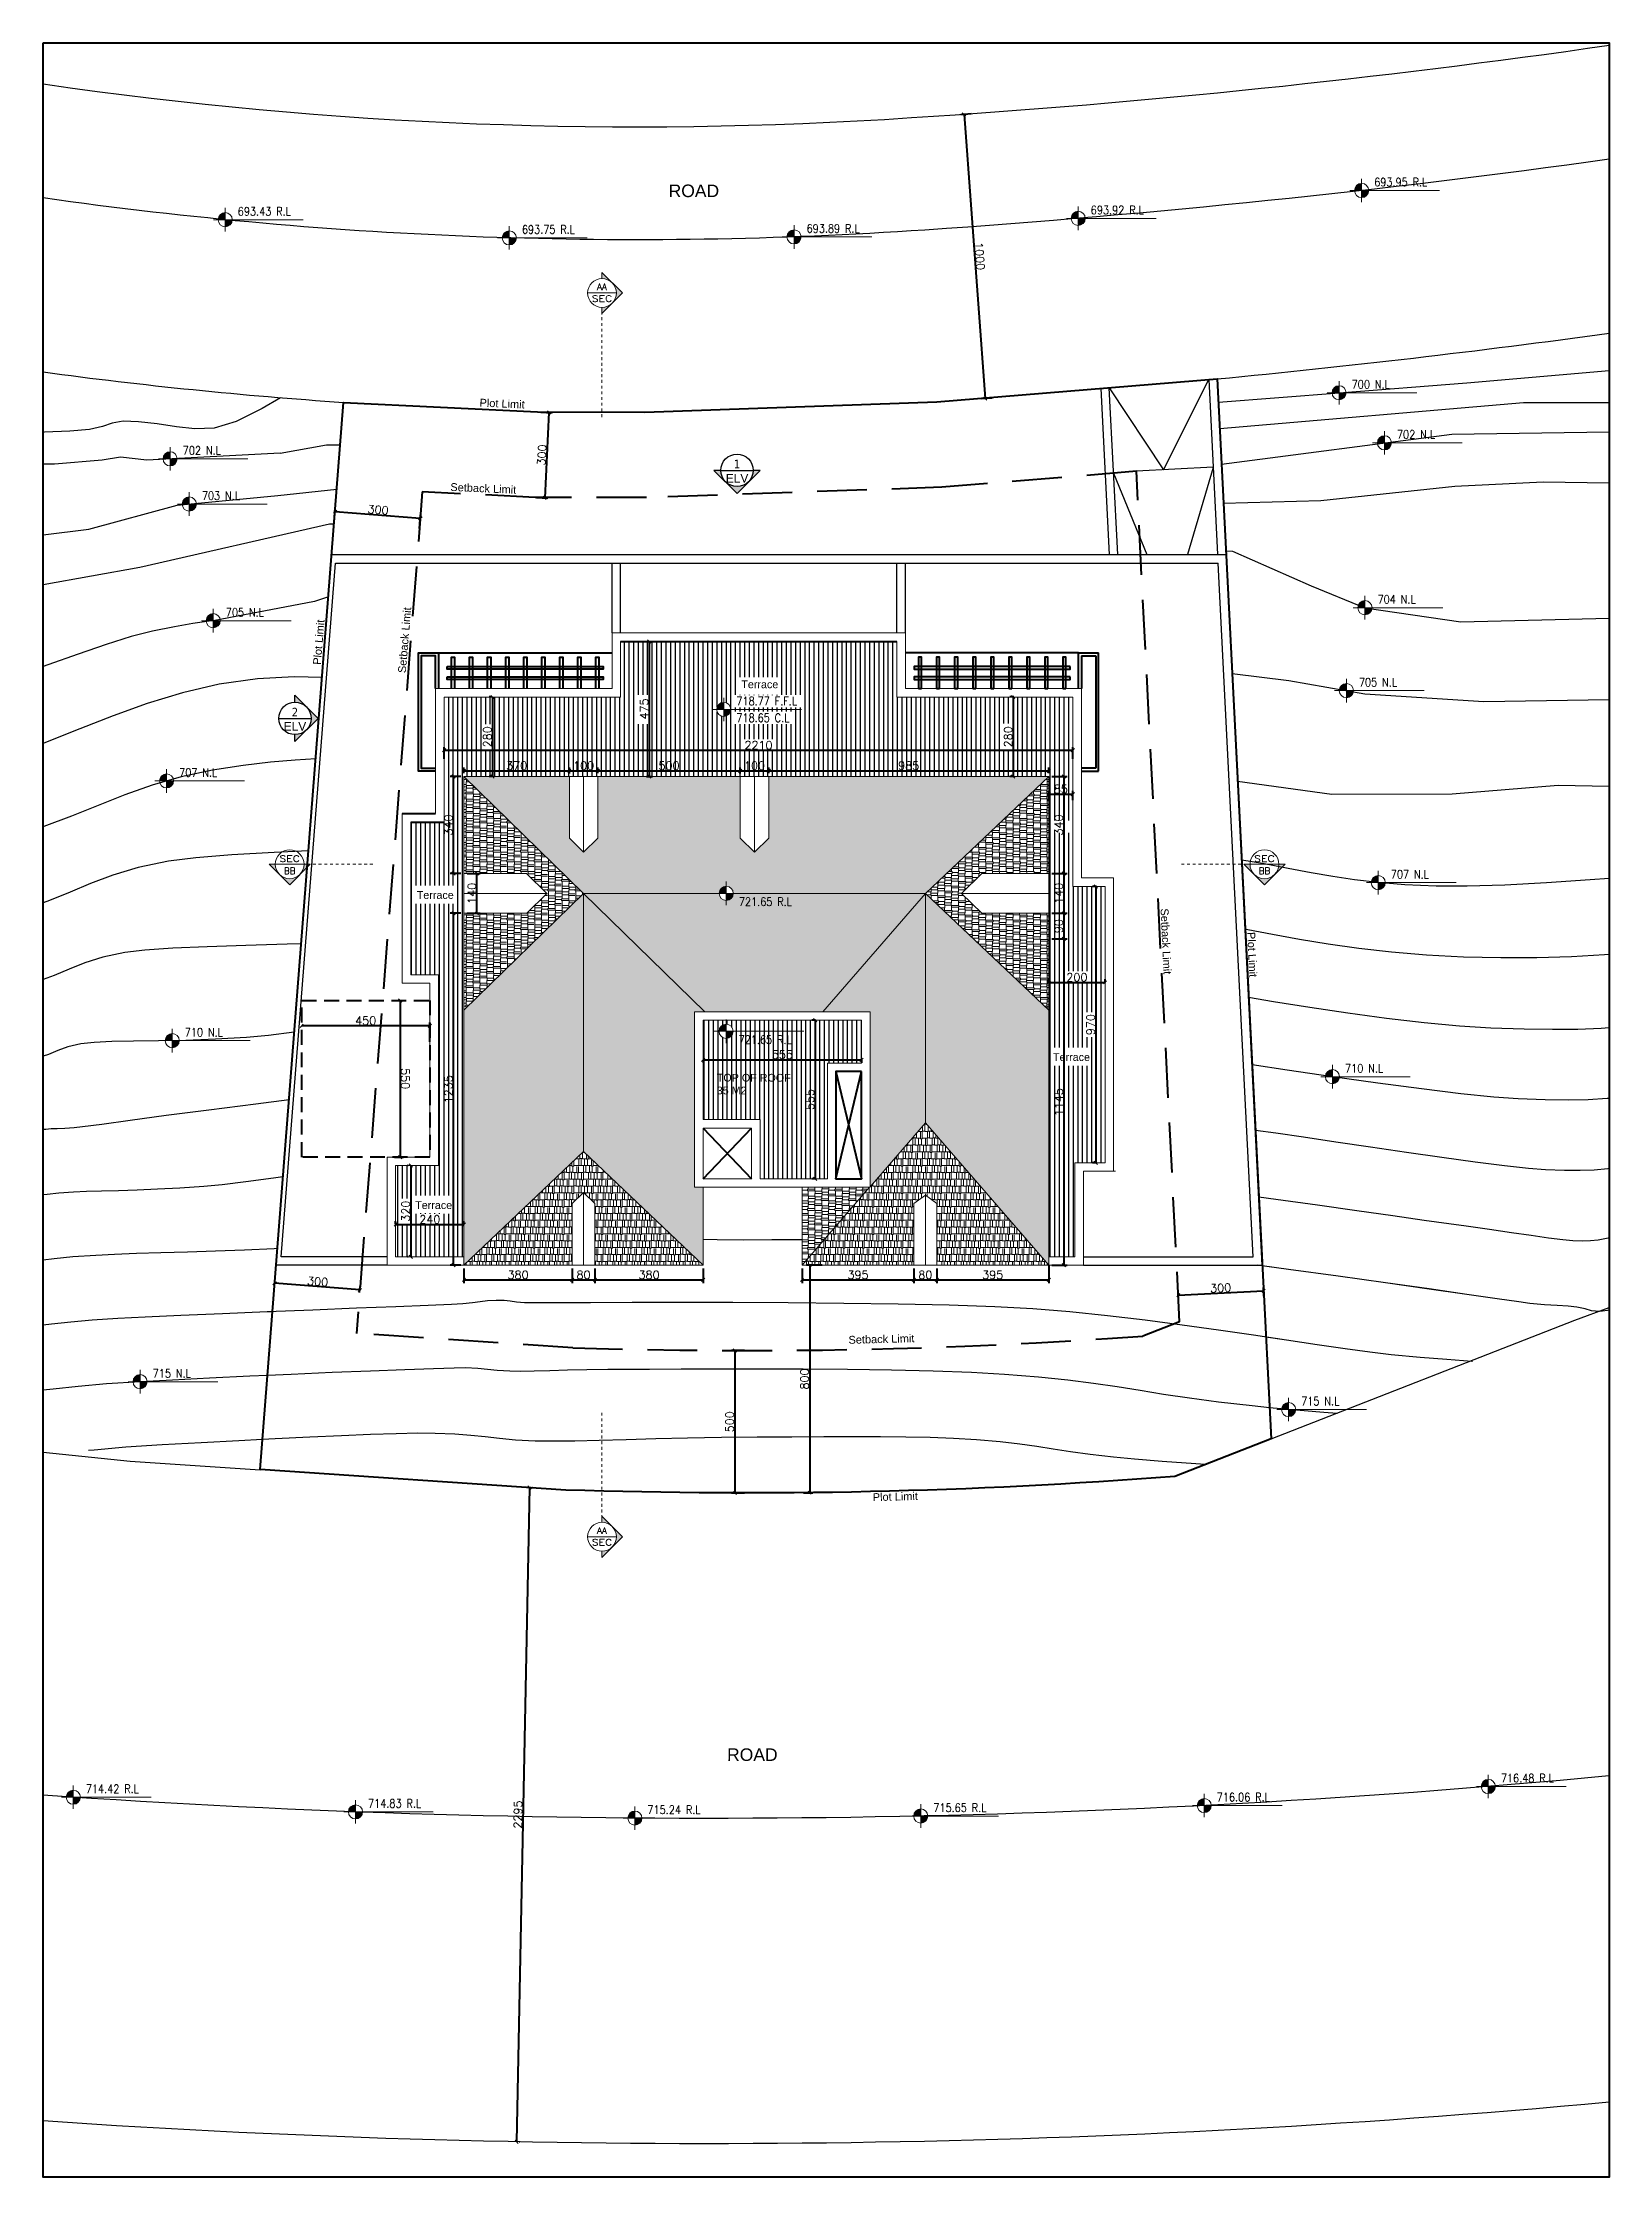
# Model space of a CAD drawing. Header units: metres. Extents: x -322116 to -321123, y -26723 to -26468.
# Drawn here: x -321178.3 to -321123.3, y -26588.9 to -26513.9 of the extents above; entities that cross this region are included whole.
import ezdxf
from ezdxf.enums import TextEntityAlignment as Align

# ---------------------------------------------------------------- set-up
doc = ezdxf.new("R2010")
doc.units = ezdxf.units.M
doc.header["$LTSCALE"] = 7
doc.header["$MEASUREMENT"] = 0
doc.header["$PDMODE"] = 34
doc.header["$PDSIZE"] = 0.5
for name, pattern in [('$0$CENTER', [2, 1.25, -0.25, 0.25, -0.25]), ('1363-TXX-A-XXX-Plots layouts-R02$0$HIDDEN', [0.375, 0.25, -0.125]), ('DASHED', [0.75, 0.5, -0.25]), ('Hidden', [9.525, 6.35, -3.175])]:
    doc.linetypes.add(name, pattern=pattern)
for name, color, linetype, lineweight in [('$0$A-ANNO-IDEN', 2, 'Continuous', 9), ('1363TRXX-AS003$0$A-FLOR-IDEN', 4, 'Continuous', 18), ('1363TRXX-AS003$0$A-FLOR-LIN0', 1, 'Continuous', 0), ('A-ANNO-TXT3', 6, 'Continuous', 30), ('A-FLOR-HIDN', 9, 'Hidden', 13), ('A-GRID-DIMS', 142, 'Continuous', 9), ('A-PATT', 8, 'Continuous', 5), ('A-WALL-BLWO', 7, 'Continuous', 40), ('L-Structure', 5, 'Continuous', 15), ('lbl_Circonscription', 6, 'Continuous', 0), ('projection plans', 8, 'Continuous', 5)]:
    doc.layers.add(name, color=color, linetype=linetype, lineweight=lineweight)
for name, color, linetype in [('00-LIMIT', 3, 'Continuous'), ('22-1-14-ROAD P2PFGC', 5, 'Continuous'), ('AXIS', 1, 'Continuous'), ('CONT-MJR', 4, 'Continuous'), ('CONT-MNR', 8, 'Continuous'), ('POINT_CON', 8, 'Continuous'), ('POINT_ICON', 4, 'Continuous'), ('S-ANNO-TAGS-SECT', 4, 'Continuous')]:
    doc.layers.add(name, color=color, linetype=linetype)
doc.styles.add('$0$EG_SIMPLEX', font='SIMPLEX.shx')
doc.styles.add('1363TRXX-AS003$0$EG_SIMPLEX', font='SIMPLEX.shx')
doc.styles.add('Annotative', font='arial.ttf')
doc.styles.add('EG_SIMPLEX', font='SIMPLEX.shx')
doc.styles.get("Standard").update_dxf_attribs({"font": 'romans.shx', "height": 0.5})
doc.styles.add('TAHOMA', font='tahoma.ttf')
doc.dimstyles.new('ERGA-M-0200', dxfattribs={"dimscale": 1.15, "dimtxt": 0.2, "dimasz": 0.2, "dimexe": 0.1, "dimexo": 0.1, "dimgap": 0.06, "dimtad": 1, "dimdec": 1, "dimlfac": 100, "dimrnd": 5, "dimdsep": 46, "dimtxsty": 'EG_SIMPLEX', "dimblk1": 'OBLIQUE', "dimblk2": 'OBLIQUE', "dimsah": 1, "dimcen": 0.3, "dimclrd": 256, "dimclre": 256, "dimclrt": 2, "dimadec": 0, "dimazin": 0, "dimtfac": 1, "dimtdec": 1, "dimtix": 1, "dimtmove": 2, "dimatfit": 3, "dimldrblk": 'OBLIQUE', "dimfxl": 1, "dimtolj": 1, "dimtzin": 0, "dimarcsym": 0})

# ---------------------------------------------------------------- blocks, each defined once
blk = doc.blocks.new('_OBLIQUE')
at = {"color": 0, "linetype": 'ByBlock'}
blk.add_line((-0.5, -0.5), (0.5, 0.5), dxfattribs=at)
blk = doc.blocks.new('*D436')
at = {"layer": 'A-GRID-DIMS', "lineweight": -2, "transparency": 16777216}
for p, q in [((-321725.916, -26721.934), (-321725.513, -26721.954)), ((-321725.628, -26721.948), (-321725.777, -26724.944)), ((-321726.064, -26724.93), (-321725.662, -26724.95))]:
    blk.add_line(p, q, dxfattribs=at)
at = {"layer": 'Defpoints', "color": 0, "transparency": 16777216}
for p in [(-321726.03, -26721.928), (-321726.179, -26724.924), (-321725.777, -26724.944)]:
    blk.add_point(p, dxfattribs=at)
at = {"layer": 'A-GRID-DIMS', "lineweight": -2, "transparency": 16777216, "xscale": 0.115, "yscale": 0.115, "zscale": 0.115}
for p, rotation in [((-321725.628, -26721.948), 87.16214325301205), ((-321725.777, -26724.944), 267.1621432530121)]:
    blk.add_blockref('_OBLIQUE', p, dxfattribs=dict(at, rotation=rotation))
at = {"layer": 'A-GRID-DIMS', "color": 2, "transparency": 16777216, "insert": (-321725.88, -26723.437), "char_height": 0.2875, "attachment_point": 5, "rotation": 87.16214, "style": 'EG_SIMPLEX'}
blk.add_mtext('\\A1;300', dxfattribs=at)
blk = doc.blocks.new('*D437')
at = {"layer": 'A-GRID-DIMS', "lineweight": -2, "transparency": 16777216}
for p, q in [((-321733.167, -26725.787), (-321733.13, -26725.31)), ((-321733.138, -26725.424), (-321730.148, -26725.659)), ((-321730.176, -26726.021), (-321730.139, -26725.544))]:
    blk.add_line(p, q, dxfattribs=at)
at = {"layer": 'Defpoints', "color": 0, "transparency": 16777216}
for p in [(-321733.176, -26725.901), (-321730.148, -26725.659), (-321730.185, -26726.136)]:
    blk.add_point(p, dxfattribs=at)
at = {"layer": 'A-GRID-DIMS', "lineweight": -2, "transparency": 16777216, "xscale": 0.115, "yscale": 0.115, "zscale": 0.115}
for p, rotation in [((-321733.138, -26725.424), 175.5207004065992), ((-321730.148, -26725.659), 355.5207004065992)]:
    blk.add_blockref('_OBLIQUE', p, dxfattribs=dict(at, rotation=rotation))
at = {"layer": 'A-GRID-DIMS', "color": 2, "transparency": 16777216, "insert": (-321731.629, -26725.364), "char_height": 0.2875, "attachment_point": 5, "rotation": 355.5207, "style": 'EG_SIMPLEX'}
blk.add_mtext('\\A1;300', dxfattribs=at)
blk = doc.blocks.new('*D438')
at = {"layer": 'A-GRID-DIMS', "lineweight": -2, "transparency": 16777216}
for p, q in [((-321735.268, -26752.607), (-321735.252, -26752.399)), ((-321732.27, -26752.747), (-321735.261, -26752.513)), ((-321732.277, -26752.841), (-321732.261, -26752.633))]:
    blk.add_line(p, q, dxfattribs=at)
at = {"layer": 'Defpoints', "color": 0, "transparency": 16777216}
for p in [(-321735.277, -26752.721), (-321735.261, -26752.513), (-321732.286, -26752.956)]:
    blk.add_point(p, dxfattribs=at)
at = {"layer": 'A-GRID-DIMS', "lineweight": -2, "transparency": 16777216, "xscale": 0.115, "yscale": 0.115, "zscale": 0.115}
for p, rotation in [((-321735.261, -26752.513), 175.5207004076207), ((-321732.27, -26752.747), 355.5207004076207)]:
    blk.add_blockref('_OBLIQUE', p, dxfattribs=dict(at, rotation=rotation))
at = {"layer": 'A-GRID-DIMS', "color": 2, "transparency": 16777216, "insert": (-321733.751, -26752.453), "char_height": 0.2875, "attachment_point": 5, "rotation": 355.5207, "style": 'EG_SIMPLEX'}
blk.add_mtext('\\A1;300', dxfattribs=at)
blk = doc.blocks.new('*D439')
at = {"layer": 'A-GRID-DIMS', "lineweight": -2, "transparency": 16777216}
for p, q in [((-321718.766, -26754.879), (-321719.22, -26754.879)), ((-321719.105, -26754.879), (-321719.105, -26759.879)), ((-321718.766, -26759.879), (-321719.22, -26759.879))]:
    blk.add_line(p, q, dxfattribs=at)
at = {"layer": 'Defpoints', "color": 0, "transparency": 16777216}
for p in [(-321718.651, -26754.879), (-321719.105, -26759.879), (-321718.651, -26759.879)]:
    blk.add_point(p, dxfattribs=at)
at = {"layer": 'A-GRID-DIMS', "lineweight": -2, "transparency": 16777216, "xscale": 0.115, "yscale": 0.115, "zscale": 0.115}
for p, rotation in [((-321719.105, -26754.879), 90), ((-321719.105, -26759.879), 270)]:
    blk.add_blockref('_OBLIQUE', p, dxfattribs=dict(at, rotation=rotation))
at = {"layer": 'A-GRID-DIMS', "color": 2, "transparency": 16777216, "insert": (-321719.283, -26757.379), "char_height": 0.2875, "attachment_point": 5, "rotation": 90, "style": 'EG_SIMPLEX'}
blk.add_mtext('\\A1;500', dxfattribs=at)
blk = doc.blocks.new('*U22')
blk.add_hatch(color=252).paths.add_polyline_path([(0, -450, 0.414214), (450, 0), (643, 0), (0, -643), (-643, 0), (-450, 0, 0.414214)])
blk.add_line((-450, 0), (450, 0))
blk.add_lwpolyline([(-450, 0), (-643, 0), (0, -643), (643, 0), (450, 0)])
blk.add_circle((0, 0), 450)
at = {"style": 'EG_SIMPLEX', "width": 0.5625}
blk.add_attdef('REF-F-', text='', height=200, dxfattribs=at).set_placement((-321, 92), (321, 92), align=Align.FIT)
at = {"style": 'EG_SIMPLEX'}
blk.add_attdef('NB', text='', height=200, dxfattribs=at).set_placement((0, 32), align=Align.BOTTOM_CENTER)
blk.add_attdef('REF', text='', height=200, dxfattribs=at).set_placement((0, -75), align=Align.TOP_CENTER)
blk = doc.blocks.new('*U34')
blk.add_hatch(color=252).paths.add_polyline_path([(450, 0, -0.414214), (0, -450), (0, -643), (643, 0), (0, 643), (0, 450, -0.414214)])
blk.add_line((-450, 0), (450, 0))
blk.add_lwpolyline([(0, 450), (0, 643), (643, 0), (0, -643), (0, -450)])
blk.add_circle((0, 0), 450)
at = {"style": 'EG_SIMPLEX', "width": 0.5625}
blk.add_attdef('REF-F-', text='', height=200, dxfattribs=at).set_placement((-321, 92), (321, 92), align=Align.FIT)
at = {"style": 'EG_SIMPLEX'}
blk.add_attdef('NB', text='', height=200, dxfattribs=at).set_placement((0, 32), align=Align.BOTTOM_CENTER)
blk.add_attdef('REF', text='', height=200, dxfattribs=at).set_placement((0, -75), align=Align.TOP_CENTER)
blk = doc.blocks.new('*U28')
blk.add_hatch(color=252).paths.add_polyline_path([(0, 450, -0.414214), (450, 0), (643, 0), (0, 643), (-643, 0), (-450, 0, -0.414214)])
blk.add_line((-450, 0), (450, 0))
at = {"linetype": '$0$CENTER'}
blk.add_line((2593, 0), (643, 0), dxfattribs=at)
blk.add_lwpolyline([(-450, 0), (-643, 0), (0, 643), (643, 0), (450, 0)])
blk.add_circle((0, 0), 450)
at = {"style": '$0$EG_SIMPLEX'}
blk.add_attdef('NB', text='', height=200, dxfattribs=at).set_placement((0, 32), align=Align.BOTTOM_CENTER)
at = {"style": '$0$EG_SIMPLEX', "width": 0.5625}
blk.add_attdef('REF-F-', text='', height=200, dxfattribs=at).set_placement((-321, -274), (321, -274), align=Align.FIT)
at = {"style": '$0$EG_SIMPLEX'}
blk.add_attdef('REF', text='', height=200, dxfattribs=at).set_placement((0, -75), align=Align.TOP_CENTER)
blk = doc.blocks.new('*U29')
blk.add_hatch(color=252).paths.add_polyline_path([(0, 450, -0.414214), (450, 0), (643, 0), (0, 643), (-643, 0), (-450, 0, -0.414214)])
blk.add_line((-450, 0), (450, 0))
at = {"linetype": '$0$CENTER'}
blk.add_line((-2593, 0), (-643, 0), dxfattribs=at)
blk.add_lwpolyline([(-450, 0), (-643, 0), (0, 643), (643, 0), (450, 0)])
blk.add_circle((0, 0), 450)
at = {"style": '$0$EG_SIMPLEX'}
blk.add_attdef('NB', text='', height=200, dxfattribs=at).set_placement((0, 32), align=Align.BOTTOM_CENTER)
at = {"style": '$0$EG_SIMPLEX', "width": 0.5625}
blk.add_attdef('REF-F-', text='', height=200, dxfattribs=at).set_placement((-321, -274), (321, -274), align=Align.FIT)
at = {"style": '$0$EG_SIMPLEX'}
blk.add_attdef('REF', text='', height=200, dxfattribs=at).set_placement((0, -75), align=Align.TOP_CENTER)
blk = doc.blocks.new('*U24')
blk.add_hatch(color=252).paths.add_polyline_path([(-450, 0, -0.414214), (0, 450), (0, 643), (-643, 0), (0, -643), (0, -450, -0.414214)])
blk.add_line((-450, 0), (450, 0))
at = {"linetype": '$0$CENTER'}
blk.add_line((0, -3870), (0, -643), dxfattribs=at)
blk.add_lwpolyline([(0, -450), (0, -643), (-643, 0), (0, 643), (0, 450)])
blk.add_circle((0, 0), 450)
at = {"style": '$0$EG_SIMPLEX'}
blk.add_attdef('NB', text='', height=200, dxfattribs=at).set_placement((0, 32), align=Align.BOTTOM_CENTER)
at = {"style": '$0$EG_SIMPLEX', "width": 0.5625}
blk.add_attdef('REF-F-', text='', height=200, dxfattribs=at).set_placement((-321, -274), (321, -274), align=Align.FIT)
at = {"style": '$0$EG_SIMPLEX'}
blk.add_attdef('REF', text='', height=200, dxfattribs=at).set_placement((0, -75), align=Align.TOP_CENTER)
blk = doc.blocks.new('*U23')
blk.add_hatch(color=252).paths.add_polyline_path([(-450, 0, -0.414214), (0, 450), (0, 643), (-643, 0), (0, -643), (0, -450, -0.414214)])
at = {"linetype": '$0$CENTER'}
blk.add_line((0, 3870), (0, 643), dxfattribs=at)
blk.add_line((-450, 0), (450, 0))
blk.add_lwpolyline([(0, -450), (0, -643), (-643, 0), (0, 643), (0, 450)])
blk.add_circle((0, 0), 450)
at = {"style": '$0$EG_SIMPLEX'}
blk.add_attdef('NB', text='', height=200, dxfattribs=at).set_placement((0, 32), align=Align.BOTTOM_CENTER)
at = {"style": '$0$EG_SIMPLEX', "width": 0.5625}
blk.add_attdef('REF-F-', text='', height=200, dxfattribs=at).set_placement((-321, -274), (321, -274), align=Align.FIT)
at = {"style": '$0$EG_SIMPLEX'}
blk.add_attdef('REF', text='', height=200, dxfattribs=at).set_placement((0, -75), align=Align.TOP_CENTER)
blk = doc.blocks.new('*D440')
at = {"layer": 'A-GRID-DIMS', "lineweight": -2, "transparency": 16777216}
for p, q in [((-321703.521, -26753.122), (-321703.536, -26752.821)), ((-321703.53, -26752.936), (-321700.534, -26752.783)), ((-321700.525, -26752.97), (-321700.54, -26752.668))]:
    blk.add_line(p, q, dxfattribs=at)
at = {"layer": 'Defpoints', "color": 0, "transparency": 16777216}
for p in [(-321700.534, -26752.783), (-321703.515, -26753.237), (-321700.519, -26753.084)]:
    blk.add_point(p, dxfattribs=at)
at = {"layer": 'A-GRID-DIMS', "lineweight": -2, "transparency": 16777216, "xscale": 0.115, "yscale": 0.115, "zscale": 0.115}
for p, rotation in [((-321703.53, -26752.936), 182.9106256903366), ((-321700.534, -26752.783), 2.910625690336583)]:
    blk.add_blockref('_OBLIQUE', p, dxfattribs=dict(at, rotation=rotation))
at = {"layer": 'A-GRID-DIMS', "color": 2, "transparency": 16777216, "insert": (-321702.041, -26752.681), "char_height": 0.2875, "attachment_point": 5, "rotation": 2.91063, "style": 'EG_SIMPLEX'}
blk.add_mtext('\\A1;300', dxfattribs=at)
blk = doc.blocks.new('*D441')
at = {"layer": 'A-GRID-DIMS', "lineweight": -2, "transparency": 16777216}
for p, q in [((-321716.033, -26751.884), (-321716.588, -26751.884)), ((-321716.473, -26751.884), (-321716.473, -26759.868)), ((-321716.685, -26759.868), (-321716.358, -26759.868))]:
    blk.add_line(p, q, dxfattribs=at)
at = {"layer": 'Defpoints', "color": 0, "transparency": 16777216}
for p in [(-321715.918, -26751.884, 0), (-321716.8, -26759.868), (-321716.473, -26759.868)]:
    blk.add_point(p, dxfattribs=at)
at = {"layer": 'A-GRID-DIMS', "lineweight": -2, "transparency": 16777216, "xscale": 0.115, "yscale": 0.115, "zscale": 0.115}
for p, rotation in [((-321716.473, -26751.884), 90), ((-321716.473, -26759.868), 270)]:
    blk.add_blockref('_OBLIQUE', p, dxfattribs=dict(at, rotation=rotation))
at = {"layer": 'A-GRID-DIMS', "color": 2, "transparency": 16777216, "insert": (-321716.652, -26755.876), "char_height": 0.2875, "attachment_point": 5, "rotation": 90, "style": 'EG_SIMPLEX'}
blk.add_mtext('\\A1;800', dxfattribs=at)
blk = doc.blocks.new('1363TRXX-AS003$0$TAG-LEV-PL1')
h = blk.add_hatch(color=256)
h.paths.add_polyline_path([(0, 169, 0.414214), (-169, 0), (0, 0)])
h.paths.add_polyline_path([(169, 0), (0, 0), (0, -169, 0.414214)])
for p, q in [((0, -281), (0, 281)), ((-281, 0), (1859, 0))]:
    blk.add_line(p, q)
blk.add_circle((0, 0), 169)
at = {"style": '1363TRXX-AS003$0$EG_SIMPLEX', "width": 0.85}
for tag, p in [('F.F.L.', (450, 150)), ('C.L.', (450, -450))]:
    blk.add_attdef(tag, p, '', height=300, dxfattribs=at)
blk = doc.blocks.new('*D136')
at = {"layer": 'A-GRID-DIMS', "lineweight": -2, "transparency": 16777216}
for p, q in [((-321210.807, -26516.44), (-321211.165, -26516.466)), ((-321211.051, -26516.458), (-321210.313, -26526.43)), ((-321210.07, -26526.412), (-321210.428, -26526.439))]:
    blk.add_line(p, q, dxfattribs=at)
at = {"layer": 'Defpoints', "color": 0, "transparency": 16777216}
for p in [(-321210.692, -26516.431), (-321210.313, -26526.43), (-321209.955, -26526.404)]:
    blk.add_point(p, dxfattribs=at)
at = {"layer": 'A-GRID-DIMS', "lineweight": -2, "transparency": 16777216, "xscale": 0.115, "yscale": 0.115, "zscale": 0.115}
for p, rotation in [((-321211.051, -26516.458), 94.22760245528106), ((-321210.313, -26526.43), 274.227602455281)]:
    blk.add_blockref('_OBLIQUE', p, dxfattribs=dict(at, rotation=rotation))
at = {"layer": 'A-GRID-DIMS', "color": 2, "transparency": 16777216, "insert": (-321210.504, -26521.431), "char_height": 0.2875, "attachment_point": 5, "rotation": 274.2276, "style": 'EG_SIMPLEX'}
blk.add_mtext('\\A1;1000', dxfattribs=at)
blk = doc.blocks.new('*D137')
at = {"layer": 'A-GRID-DIMS', "lineweight": -2, "transparency": 16777216}
for p, q in [((-321226.311, -26564.662), (-321226.764, -26587.631)), ((-321226.205, -26564.664), (-321226.196, -26564.665)), ((-321226.659, -26587.633), (-321226.65, -26587.633))]:
    blk.add_line(p, q, dxfattribs=at)
at = {"layer": 'Defpoints', "color": 0, "transparency": 16777216}
for p in [(-321226.32, -26564.662), (-321226.774, -26587.63), (-321226.764, -26587.631)]:
    blk.add_point(p, dxfattribs=at)
at = {"layer": 'A-GRID-DIMS', "lineweight": -2, "transparency": 16777216, "xscale": 0.115, "yscale": 0.115, "zscale": 0.115}
for p, rotation in [((-321226.311, -26564.662), 88.86836427241265), ((-321226.764, -26587.631), 268.8683642724126)]:
    blk.add_blockref('_OBLIQUE', p, dxfattribs=dict(at, rotation=rotation))
at = {"layer": 'A-GRID-DIMS', "color": 2, "transparency": 16777216, "insert": (-321226.716, -26576.143), "char_height": 0.2875, "attachment_point": 5, "rotation": 88.86836, "style": 'EG_SIMPLEX'}
blk.add_mtext('\\A1;2295', dxfattribs=at)
blk = doc.blocks.new('*D37')
at = {"layer": 'A-GRID-DIMS', "lineweight": -2, "transparency": 16777216}
for p, q in [((-321638.939, -26572.053), (-321639.622, -26572.053)), ((-321639.507, -26572.053), (-321639.507, -26576.553))]:
    blk.add_line(p, q, dxfattribs=at)
at = {"layer": 'Defpoints', "color": 0, "transparency": 16777216}
for p in [(-321638.824, -26572.053), (-321639.507, -26576.553), (-321639.507, -26576.553)]:
    blk.add_point(p, dxfattribs=at)
at = {"layer": 'A-GRID-DIMS', "lineweight": -2, "transparency": 16777216, "xscale": 0.115, "yscale": 0.115, "zscale": 0.115}
for p, rotation in [((-321639.507, -26572.053), 90), ((-321639.507, -26576.553), 270)]:
    blk.add_blockref('_OBLIQUE', p, dxfattribs=dict(at, rotation=rotation))
at = {"layer": 'A-GRID-DIMS', "color": 2, "transparency": 16777216, "insert": (-321639.686, -26574.303), "char_height": 0.2875, "attachment_point": 5, "rotation": 90, "style": 'EG_SIMPLEX'}
blk.add_mtext('\\A1;450', dxfattribs=at)
blk = doc.blocks.new('*D38')
at = {"layer": 'A-GRID-DIMS', "lineweight": -2, "transparency": 16777216}
for p, q in [((-321640.398, -26573.296), (-321640.398, -26572.978)), ((-321634.898, -26573.296), (-321634.898, -26572.978)), ((-321640.398, -26573.093), (-321634.898, -26573.093))]:
    blk.add_line(p, q, dxfattribs=at)
at = {"layer": 'Defpoints', "color": 0, "transparency": 16777216}
for p in [(-321640.398, -26573.411), (-321634.898, -26573.093), (-321634.898, -26573.411)]:
    blk.add_point(p, dxfattribs=at)
at = {"layer": 'A-GRID-DIMS', "lineweight": -2, "transparency": 16777216, "xscale": 0.115, "yscale": 0.115, "zscale": 0.115, "rotation": 180}
blk.add_blockref('_OBLIQUE', (-321640.398, -26573.093), dxfattribs=at)
at = {"layer": 'A-GRID-DIMS', "lineweight": -2, "transparency": 16777216, "xscale": 0.115, "yscale": 0.115, "zscale": 0.115}
blk.add_blockref('_OBLIQUE', (-321634.898, -26573.093), dxfattribs=at)
at = {"layer": 'A-GRID-DIMS', "color": 2, "transparency": 16777216, "insert": (-321637.648, -26572.914), "char_height": 0.2875, "attachment_point": 5, "style": 'EG_SIMPLEX'}
blk.add_mtext('\\A1;550', dxfattribs=at)
blk = doc.blocks.new('*D297')
at = {"layer": 'A-GRID-DIMS', "lineweight": -2, "transparency": 16777216}
for p, q in [((-321383.079, -26538.534), (-321383.079, -26538.2)), ((-321383.079, -26538.315), (-321382.229, -26538.315)), ((-321382.229, -26538.534), (-321382.229, -26538.2))]:
    blk.add_line(p, q, dxfattribs=at)
at = {"layer": 'Defpoints', "color": 0, "transparency": 16777216}
for p in [(-321382.229, -26538.315), (-321383.079, -26538.649, 0), (-321382.229, -26538.649)]:
    blk.add_point(p, dxfattribs=at)
at = {"layer": 'A-GRID-DIMS', "lineweight": -2, "transparency": 16777216, "xscale": 0.115, "yscale": 0.115, "zscale": 0.115, "rotation": 180}
blk.add_blockref('_OBLIQUE', (-321383.079, -26538.315), dxfattribs=at)
at = {"layer": 'A-GRID-DIMS', "lineweight": -2, "transparency": 16777216, "xscale": 0.115, "yscale": 0.115, "zscale": 0.115}
blk.add_blockref('_OBLIQUE', (-321382.229, -26538.315), dxfattribs=at)
at = {"layer": 'A-GRID-DIMS', "color": 2, "transparency": 16777216, "insert": (-321382.654, -26538.137), "char_height": 0.2875, "attachment_point": 5, "style": 'EG_SIMPLEX'}
blk.add_mtext('\\A1;85', dxfattribs=at)
blk = doc.blocks.new('*D298')
at = {"layer": 'A-GRID-DIMS', "lineweight": -2, "transparency": 16777216}
for p, q in [((-321383.079, -26544.936), (-321383.079, -26544.811)), ((-321383.079, -26544.926), (-321381.102, -26544.926)), ((-321381.102, -26544.936), (-321381.102, -26544.811))]:
    blk.add_line(p, q, dxfattribs=at)
at = {"layer": 'Defpoints', "color": 0, "transparency": 16777216}
for p in [(-321383.079, -26545.051, 0), (-321381.102, -26544.926), (-321381.102, -26545.051)]:
    blk.add_point(p, dxfattribs=at)
at = {"layer": 'A-GRID-DIMS', "lineweight": -2, "transparency": 16777216, "xscale": 0.115, "yscale": 0.115, "zscale": 0.115, "rotation": 180}
blk.add_blockref('_OBLIQUE', (-321383.079, -26544.926), dxfattribs=at)
at = {"layer": 'A-GRID-DIMS', "lineweight": -2, "transparency": 16777216, "xscale": 0.115, "yscale": 0.115, "zscale": 0.115}
blk.add_blockref('_OBLIQUE', (-321381.102, -26544.926), dxfattribs=at)
at = {"layer": 'A-GRID-DIMS', "color": 2, "transparency": 16777216, "insert": (-321382.09, -26544.748), "char_height": 0.2875, "attachment_point": 5, "style": 'EG_SIMPLEX'}
blk.add_mtext('\\A1;200', dxfattribs=at)
blk = doc.blocks.new('*D299')
at = {"layer": 'A-GRID-DIMS', "lineweight": -2, "transparency": 16777216}
for p, q in [((-321381.404, -26541.558), (-321381.543, -26541.558)), ((-321381.428, -26541.558), (-321381.428, -26551.258)), ((-321381.404, -26551.258), (-321381.543, -26551.258))]:
    blk.add_line(p, q, dxfattribs=at)
at = {"layer": 'Defpoints', "color": 0, "transparency": 16777216}
for p in [(-321381.289, -26541.558), (-321381.428, -26551.258), (-321381.289, -26551.258)]:
    blk.add_point(p, dxfattribs=at)
at = {"layer": 'A-GRID-DIMS', "lineweight": -2, "transparency": 16777216, "xscale": 0.115, "yscale": 0.115, "zscale": 0.115}
for p, rotation in [((-321381.428, -26541.558), 90), ((-321381.428, -26551.258), 270)]:
    blk.add_blockref('_OBLIQUE', p, dxfattribs=dict(at, rotation=rotation))
at = {"layer": 'A-GRID-DIMS', "color": 2, "transparency": 16777216, "insert": (-321381.606, -26546.408), "char_height": 0.2875, "attachment_point": 5, "rotation": 90, "style": 'EG_SIMPLEX'}
blk.add_mtext('\\A1;970', dxfattribs=at)
blk = doc.blocks.new('*D300')
at = {"layer": 'A-GRID-DIMS', "lineweight": -2, "transparency": 16777216}
for p, q in [((-321406.012, -26553.419), (-321406.012, -26553.311)), ((-321406.012, -26553.426), (-321403.612, -26553.426)), ((-321403.612, -26553.419), (-321403.612, -26553.311))]:
    blk.add_line(p, q, dxfattribs=at)
at = {"layer": 'Defpoints', "color": 0, "transparency": 16777216}
for p in [(-321406.012, -26553.534), (-321403.612, -26553.426), (-321403.612, -26553.534, 0)]:
    blk.add_point(p, dxfattribs=at)
at = {"layer": 'A-GRID-DIMS', "lineweight": -2, "transparency": 16777216, "xscale": 0.115, "yscale": 0.115, "zscale": 0.115, "rotation": 180}
blk.add_blockref('_OBLIQUE', (-321406.012, -26553.426), dxfattribs=at)
at = {"layer": 'A-GRID-DIMS', "lineweight": -2, "transparency": 16777216, "xscale": 0.115, "yscale": 0.115, "zscale": 0.115}
blk.add_blockref('_OBLIQUE', (-321403.612, -26553.426), dxfattribs=at)
at = {"layer": 'A-GRID-DIMS', "color": 2, "transparency": 16777216, "insert": (-321404.812, -26553.247), "char_height": 0.2875, "attachment_point": 5, "style": 'EG_SIMPLEX'}
blk.add_mtext('\\A1;240', dxfattribs=at)
blk = doc.blocks.new('*D301')
at = {"layer": 'A-GRID-DIMS', "lineweight": -2, "transparency": 16777216}
for p, q in [((-321405.568, -26551.358), (-321405.595, -26551.358)), ((-321405.48, -26551.358), (-321405.48, -26554.558)), ((-321405.568, -26554.558), (-321405.595, -26554.558))]:
    blk.add_line(p, q, dxfattribs=at)
at = {"layer": 'Defpoints', "color": 0, "transparency": 16777216}
for p in [(-321405.453, -26551.358), (-321405.48, -26554.558), (-321405.453, -26554.558)]:
    blk.add_point(p, dxfattribs=at)
at = {"layer": 'A-GRID-DIMS', "lineweight": -2, "transparency": 16777216, "xscale": 0.115, "yscale": 0.115, "zscale": 0.115}
for p, rotation in [((-321405.48, -26551.358), 90), ((-321405.48, -26554.558), 270)]:
    blk.add_blockref('_OBLIQUE', p, dxfattribs=dict(at, rotation=rotation))
at = {"layer": 'A-GRID-DIMS', "color": 2, "transparency": 16777216, "insert": (-321405.659, -26552.958), "char_height": 0.2875, "attachment_point": 5, "rotation": 90, "style": 'EG_SIMPLEX'}
blk.add_mtext('\\A1;320', dxfattribs=at)
blk = doc.blocks.new('*D302')
at = {"layer": 'A-GRID-DIMS', "lineweight": -2, "transparency": 16777216}
for p, q in [((-321402.632, -26534.908), (-321402.728, -26534.908)), ((-321402.613, -26534.908), (-321402.613, -26537.702)), ((-321402.632, -26537.702), (-321402.728, -26537.702))]:
    blk.add_line(p, q, dxfattribs=at)
at = {"layer": 'Defpoints', "color": 0, "transparency": 16777216}
for p in [(-321402.517, -26534.908), (-321402.613, -26537.702), (-321402.517, -26537.702, 0)]:
    blk.add_point(p, dxfattribs=at)
at = {"layer": 'A-GRID-DIMS', "lineweight": -2, "transparency": 16777216, "xscale": 0.115, "yscale": 0.115, "zscale": 0.115}
for p, rotation in [((-321402.613, -26534.908), 90), ((-321402.613, -26537.702), 270)]:
    blk.add_blockref('_OBLIQUE', p, dxfattribs=dict(at, rotation=rotation))
at = {"layer": 'A-GRID-DIMS', "color": 2, "transparency": 16777216, "insert": (-321402.791, -26536.305), "char_height": 0.2875, "attachment_point": 5, "rotation": 90, "style": 'EG_SIMPLEX'}
blk.add_mtext('\\A1;280', dxfattribs=at)
blk = doc.blocks.new('*D303')
at = {"layer": 'A-GRID-DIMS', "lineweight": -2, "transparency": 16777216}
for p, q in [((-321404.312, -26537.084), (-321404.312, -26536.664)), ((-321404.312, -26536.779), (-321382.229, -26536.779)), ((-321382.229, -26537.084), (-321382.229, -26536.664))]:
    blk.add_line(p, q, dxfattribs=at)
at = {"layer": 'Defpoints', "color": 0, "transparency": 16777216}
for p in [(-321382.229, -26536.779), (-321404.312, -26537.199), (-321382.229, -26537.199)]:
    blk.add_point(p, dxfattribs=at)
at = {"layer": 'A-GRID-DIMS', "lineweight": -2, "transparency": 16777216, "xscale": 0.115, "yscale": 0.115, "zscale": 0.115, "rotation": 180}
blk.add_blockref('_OBLIQUE', (-321404.312, -26536.779), dxfattribs=at)
at = {"layer": 'A-GRID-DIMS', "lineweight": -2, "transparency": 16777216, "xscale": 0.115, "yscale": 0.115, "zscale": 0.115}
blk.add_blockref('_OBLIQUE', (-321382.229, -26536.779), dxfattribs=at)
at = {"layer": 'A-GRID-DIMS', "color": 2, "transparency": 16777216, "insert": (-321393.27, -26536.601), "char_height": 0.2875, "attachment_point": 5, "style": 'EG_SIMPLEX'}
blk.add_mtext('\\A1;2210', dxfattribs=at)
blk = doc.blocks.new('*D304')
at = {"layer": 'A-GRID-DIMS', "lineweight": -2, "transparency": 16777216}
for p, q in [((-321384.309, -26534.908), (-321384.441, -26534.908)), ((-321384.326, -26534.908), (-321384.326, -26537.702)), ((-321384.309, -26537.702), (-321384.441, -26537.702))]:
    blk.add_line(p, q, dxfattribs=at)
at = {"layer": 'Defpoints', "color": 0, "transparency": 16777216}
for p in [(-321384.194, -26534.908), (-321384.326, -26537.702), (-321384.194, -26537.702, 0)]:
    blk.add_point(p, dxfattribs=at)
at = {"layer": 'A-GRID-DIMS', "lineweight": -2, "transparency": 16777216, "xscale": 0.115, "yscale": 0.115, "zscale": 0.115}
for p, rotation in [((-321384.326, -26534.908), 90), ((-321384.326, -26537.702), 270)]:
    blk.add_blockref('_OBLIQUE', p, dxfattribs=dict(at, rotation=rotation))
at = {"layer": 'A-GRID-DIMS', "color": 2, "transparency": 16777216, "insert": (-321384.505, -26536.305), "char_height": 0.2875, "attachment_point": 5, "rotation": 90, "style": 'EG_SIMPLEX'}
blk.add_mtext('\\A1;280', dxfattribs=at)
blk = doc.blocks.new('*D305')
at = {"layer": 'A-GRID-DIMS', "lineweight": -2, "transparency": 16777216}
for p, q in [((-321397.196, -26532.958), (-321396.992, -26532.958)), ((-321397.107, -26532.958), (-321397.107, -26537.702)), ((-321397.198, -26537.702), (-321396.992, -26537.702))]:
    blk.add_line(p, q, dxfattribs=at)
at = {"layer": 'Defpoints', "color": 0, "transparency": 16777216}
for p in [(-321397.311, -26532.958), (-321397.313, -26537.702, 0), (-321397.107, -26537.702)]:
    blk.add_point(p, dxfattribs=at)
at = {"layer": 'A-GRID-DIMS', "lineweight": -2, "transparency": 16777216, "xscale": 0.115, "yscale": 0.115, "zscale": 0.115}
for p, rotation in [((-321397.107, -26532.958), 90), ((-321397.107, -26537.702), 270)]:
    blk.add_blockref('_OBLIQUE', p, dxfattribs=dict(at, rotation=rotation))
at = {"layer": 'A-GRID-DIMS', "color": 2, "transparency": 16777216, "insert": (-321397.286, -26535.33), "char_height": 0.2875, "attachment_point": 5, "rotation": 90, "style": 'EG_SIMPLEX'}
blk.add_mtext('\\A1;475', dxfattribs=at)
blk = doc.blocks.new('*D316')
at = {"layer": 'A-GRID-DIMS', "lineweight": -2, "transparency": 16777216}
for p, q in [((-321317.964, -26545.402), (-321317.434, -26545.402)), ((-321317.549, -26545.402), (-321317.549, -26556.858)), ((-321317.964, -26556.858), (-321317.434, -26556.858))]:
    blk.add_line(p, q, dxfattribs=at)
at = {"layer": 'Defpoints', "color": 0, "transparency": 16777216}
for p in [(-321318.079, -26545.402, 0), (-321318.079, -26556.858, 0), (-321317.549, -26556.858)]:
    blk.add_point(p, dxfattribs=at)
at = {"layer": 'A-GRID-DIMS', "lineweight": -2, "transparency": 16777216, "xscale": 0.115, "yscale": 0.115, "zscale": 0.115}
for p, rotation in [((-321317.549, -26545.402), 90), ((-321317.549, -26556.858), 270)]:
    blk.add_blockref('_OBLIQUE', p, dxfattribs=dict(at, rotation=rotation))
at = {"layer": 'A-GRID-DIMS', "color": 2, "transparency": 16777216, "insert": (-321317.728, -26551.13), "char_height": 0.2875, "attachment_point": 5, "rotation": 90, "style": 'EG_SIMPLEX'}
blk.add_mtext('\\A1;1145', dxfattribs=at)
blk = doc.blocks.new('*D317')
at = {"layer": 'A-GRID-DIMS', "lineweight": -2, "transparency": 16777216}
for p, q in [((-321338.612, -26556.973), (-321338.612, -26557.487)), ((-321334.812, -26556.973), (-321334.812, -26557.487)), ((-321338.612, -26557.372), (-321334.812, -26557.372))]:
    blk.add_line(p, q, dxfattribs=at)
at = {"layer": 'Defpoints', "color": 0, "transparency": 16777216}
for p in [(-321338.612, -26556.858, 0), (-321334.812, -26556.858, 0), (-321334.812, -26557.372)]:
    blk.add_point(p, dxfattribs=at)
at = {"layer": 'A-GRID-DIMS', "lineweight": -2, "transparency": 16777216, "xscale": 0.115, "yscale": 0.115, "zscale": 0.115, "rotation": 180}
blk.add_blockref('_OBLIQUE', (-321338.612, -26557.372), dxfattribs=at)
at = {"layer": 'A-GRID-DIMS', "lineweight": -2, "transparency": 16777216, "xscale": 0.115, "yscale": 0.115, "zscale": 0.115}
blk.add_blockref('_OBLIQUE', (-321334.812, -26557.372), dxfattribs=at)
at = {"layer": 'A-GRID-DIMS', "color": 2, "transparency": 16777216, "insert": (-321336.712, -26557.193), "char_height": 0.2875, "attachment_point": 5, "style": 'EG_SIMPLEX'}
blk.add_mtext('\\A1;380', dxfattribs=at)
blk = doc.blocks.new('*D318')
at = {"layer": 'A-GRID-DIMS', "lineweight": -2, "transparency": 16777216}
for p, q in [((-321334.812, -26556.973), (-321334.812, -26557.487)), ((-321334.012, -26556.973), (-321334.012, -26557.487)), ((-321334.812, -26557.372), (-321334.012, -26557.372))]:
    blk.add_line(p, q, dxfattribs=at)
at = {"layer": 'Defpoints', "color": 0, "transparency": 16777216}
for p in [(-321334.812, -26556.858, 0), (-321334.012, -26556.858, 0), (-321334.012, -26557.372)]:
    blk.add_point(p, dxfattribs=at)
at = {"layer": 'A-GRID-DIMS', "lineweight": -2, "transparency": 16777216, "xscale": 0.115, "yscale": 0.115, "zscale": 0.115, "rotation": 180}
blk.add_blockref('_OBLIQUE', (-321334.812, -26557.372), dxfattribs=at)
at = {"layer": 'A-GRID-DIMS', "lineweight": -2, "transparency": 16777216, "xscale": 0.115, "yscale": 0.115, "zscale": 0.115}
blk.add_blockref('_OBLIQUE', (-321334.012, -26557.372), dxfattribs=at)
at = {"layer": 'A-GRID-DIMS', "color": 2, "transparency": 16777216, "insert": (-321334.412, -26557.193), "char_height": 0.2875, "attachment_point": 5, "style": 'EG_SIMPLEX'}
blk.add_mtext('\\A1;80', dxfattribs=at)
blk = doc.blocks.new('*D319')
at = {"layer": 'A-GRID-DIMS', "lineweight": -2, "transparency": 16777216}
for p, q in [((-321334.012, -26556.973), (-321334.012, -26557.487)), ((-321330.212, -26556.973), (-321330.212, -26557.487)), ((-321334.012, -26557.372), (-321330.212, -26557.372))]:
    blk.add_line(p, q, dxfattribs=at)
at = {"layer": 'Defpoints', "color": 0, "transparency": 16777216}
for p in [(-321334.012, -26556.858, 0), (-321330.212, -26556.858, 0), (-321330.212, -26557.372)]:
    blk.add_point(p, dxfattribs=at)
at = {"layer": 'A-GRID-DIMS', "lineweight": -2, "transparency": 16777216, "xscale": 0.115, "yscale": 0.115, "zscale": 0.115, "rotation": 180}
blk.add_blockref('_OBLIQUE', (-321334.012, -26557.372), dxfattribs=at)
at = {"layer": 'A-GRID-DIMS', "lineweight": -2, "transparency": 16777216, "xscale": 0.115, "yscale": 0.115, "zscale": 0.115}
blk.add_blockref('_OBLIQUE', (-321330.212, -26557.372), dxfattribs=at)
at = {"layer": 'A-GRID-DIMS', "color": 2, "transparency": 16777216, "insert": (-321332.112, -26557.193), "char_height": 0.2875, "attachment_point": 5, "style": 'EG_SIMPLEX'}
blk.add_mtext('\\A1;380', dxfattribs=at)
blk = doc.blocks.new('*D320')
at = {"layer": 'A-GRID-DIMS', "lineweight": -2, "transparency": 16777216}
for p, q in [((-321326.742, -26556.973), (-321326.742, -26557.487)), ((-321322.811, -26556.973), (-321322.811, -26557.487)), ((-321326.742, -26557.372), (-321322.811, -26557.372))]:
    blk.add_line(p, q, dxfattribs=at)
at = {"layer": 'Defpoints', "color": 0, "transparency": 16777216}
for p in [(-321326.742, -26556.858, 0), (-321322.811, -26556.858, 0), (-321322.811, -26557.372)]:
    blk.add_point(p, dxfattribs=at)
at = {"layer": 'A-GRID-DIMS', "lineweight": -2, "transparency": 16777216, "xscale": 0.115, "yscale": 0.115, "zscale": 0.115, "rotation": 180}
blk.add_blockref('_OBLIQUE', (-321326.742, -26557.372), dxfattribs=at)
at = {"layer": 'A-GRID-DIMS', "lineweight": -2, "transparency": 16777216, "xscale": 0.115, "yscale": 0.115, "zscale": 0.115}
blk.add_blockref('_OBLIQUE', (-321322.811, -26557.372), dxfattribs=at)
at = {"layer": 'A-GRID-DIMS', "color": 2, "transparency": 16777216, "insert": (-321324.776, -26557.193), "char_height": 0.2875, "attachment_point": 5, "style": 'EG_SIMPLEX'}
blk.add_mtext('\\A1;395', dxfattribs=at)
blk = doc.blocks.new('*D321')
at = {"layer": 'A-GRID-DIMS', "lineweight": -2, "transparency": 16777216}
for p, q in [((-321338.727, -26544.502), (-321339.095, -26544.502)), ((-321338.98, -26556.858), (-321338.98, -26544.502)), ((-321338.727, -26556.858), (-321339.095, -26556.858))]:
    blk.add_line(p, q, dxfattribs=at)
at = {"layer": 'Defpoints', "color": 0, "transparency": 16777216}
for p in [(-321338.98, -26544.502), (-321338.612, -26544.502, 0), (-321338.612, -26556.858, 0)]:
    blk.add_point(p, dxfattribs=at)
at = {"layer": 'A-GRID-DIMS', "lineweight": -2, "transparency": 16777216, "xscale": 0.115, "yscale": 0.115, "zscale": 0.115}
for p, rotation in [((-321338.98, -26544.502), 90), ((-321338.98, -26556.858), 270)]:
    blk.add_blockref('_OBLIQUE', p, dxfattribs=dict(at, rotation=rotation))
at = {"layer": 'A-GRID-DIMS', "color": 2, "transparency": 16777216, "insert": (-321339.158, -26550.68), "char_height": 0.2875, "attachment_point": 5, "rotation": 90, "style": 'EG_SIMPLEX'}
blk.add_mtext('\\A1;1235', dxfattribs=at)
blk = doc.blocks.new('*D322')
at = {"layer": 'A-GRID-DIMS', "lineweight": -2, "transparency": 16777216}
for p, q in [((-321322.811, -26556.973), (-321322.811, -26557.487)), ((-321322.011, -26556.973), (-321322.011, -26557.487)), ((-321322.811, -26557.372), (-321322.011, -26557.372))]:
    blk.add_line(p, q, dxfattribs=at)
at = {"layer": 'Defpoints', "color": 0, "transparency": 16777216}
for p in [(-321322.811, -26556.858, 0), (-321322.011, -26556.858, 0), (-321322.011, -26557.372)]:
    blk.add_point(p, dxfattribs=at)
at = {"layer": 'A-GRID-DIMS', "lineweight": -2, "transparency": 16777216, "xscale": 0.115, "yscale": 0.115, "zscale": 0.115, "rotation": 180}
blk.add_blockref('_OBLIQUE', (-321322.811, -26557.372), dxfattribs=at)
at = {"layer": 'A-GRID-DIMS', "lineweight": -2, "transparency": 16777216, "xscale": 0.115, "yscale": 0.115, "zscale": 0.115}
blk.add_blockref('_OBLIQUE', (-321322.011, -26557.372), dxfattribs=at)
at = {"layer": 'A-GRID-DIMS', "color": 2, "transparency": 16777216, "insert": (-321322.411, -26557.193), "char_height": 0.2875, "attachment_point": 5, "style": 'EG_SIMPLEX'}
blk.add_mtext('\\A1;80', dxfattribs=at)
blk = doc.blocks.new('*D323')
at = {"layer": 'A-GRID-DIMS', "lineweight": -2, "transparency": 16777216}
for p, q in [((-321322.011, -26556.973), (-321322.011, -26557.487)), ((-321318.079, -26556.853), (-321318.079, -26557.487)), ((-321322.011, -26557.372), (-321318.079, -26557.372))]:
    blk.add_line(p, q, dxfattribs=at)
at = {"layer": 'Defpoints', "color": 0, "transparency": 16777216}
for p in [(-321322.011, -26556.858, 0), (-321318.079, -26556.738, 0), (-321318.079, -26557.372)]:
    blk.add_point(p, dxfattribs=at)
at = {"layer": 'A-GRID-DIMS', "lineweight": -2, "transparency": 16777216, "xscale": 0.115, "yscale": 0.115, "zscale": 0.115, "rotation": 180}
blk.add_blockref('_OBLIQUE', (-321322.011, -26557.372), dxfattribs=at)
at = {"layer": 'A-GRID-DIMS', "lineweight": -2, "transparency": 16777216, "xscale": 0.115, "yscale": 0.115, "zscale": 0.115}
blk.add_blockref('_OBLIQUE', (-321318.079, -26557.372), dxfattribs=at)
at = {"layer": 'A-GRID-DIMS', "color": 2, "transparency": 16777216, "insert": (-321320.045, -26557.193), "char_height": 0.2875, "attachment_point": 5, "style": 'EG_SIMPLEX'}
blk.add_mtext('\\A1;395', dxfattribs=at)
blk = doc.blocks.new('*D324')
at = {"layer": 'A-GRID-DIMS', "lineweight": -2, "transparency": 16777216}
for p, q in [((-321326.263, -26548.258), (-321326.397, -26548.258)), ((-321326.282, -26548.258), (-321326.282, -26553.82)), ((-321326.263, -26553.82), (-321326.397, -26553.82))]:
    blk.add_line(p, q, dxfattribs=at)
at = {"layer": 'Defpoints', "color": 0, "transparency": 16777216}
for p in [(-321326.148, -26548.258, 0), (-321326.282, -26553.82), (-321326.148, -26553.82, 0)]:
    blk.add_point(p, dxfattribs=at)
at = {"layer": 'A-GRID-DIMS', "lineweight": -2, "transparency": 16777216, "xscale": 0.115, "yscale": 0.115, "zscale": 0.115}
for p, rotation in [((-321326.282, -26548.258), 90), ((-321326.282, -26553.82), 270)]:
    blk.add_blockref('_OBLIQUE', p, dxfattribs=dict(at, rotation=rotation))
at = {"layer": 'A-GRID-DIMS', "color": 2, "transparency": 16777216, "insert": (-321326.46, -26551.039), "char_height": 0.2875, "attachment_point": 5, "rotation": 90, "style": 'EG_SIMPLEX'}
blk.add_mtext('\\A1;555', dxfattribs=at)
blk = doc.blocks.new('*D325')
at = {"layer": 'A-GRID-DIMS', "lineweight": -2, "transparency": 16777216}
for p, q in [((-321330.212, -26549.641), (-321324.652, -26549.641)), ((-321330.212, -26549.655), (-321330.212, -26549.756)), ((-321324.652, -26549.655), (-321324.652, -26549.756))]:
    blk.add_line(p, q, dxfattribs=at)
at = {"layer": 'Defpoints', "color": 0, "transparency": 16777216}
for p in [(-321330.212, -26549.54, 0), (-321324.652, -26549.54, 0), (-321324.652, -26549.641)]:
    blk.add_point(p, dxfattribs=at)
at = {"layer": 'A-GRID-DIMS', "lineweight": -2, "transparency": 16777216, "xscale": 0.115, "yscale": 0.115, "zscale": 0.115, "rotation": 180}
blk.add_blockref('_OBLIQUE', (-321330.212, -26549.641), dxfattribs=at)
at = {"layer": 'A-GRID-DIMS', "lineweight": -2, "transparency": 16777216, "xscale": 0.115, "yscale": 0.115, "zscale": 0.115}
blk.add_blockref('_OBLIQUE', (-321324.652, -26549.641), dxfattribs=at)
at = {"layer": 'A-GRID-DIMS', "color": 2, "transparency": 16777216, "insert": (-321327.432, -26549.462), "char_height": 0.2875, "attachment_point": 5, "style": 'EG_SIMPLEX'}
blk.add_mtext('\\A1;555', dxfattribs=at)
blk = doc.blocks.new('*D314')
at = {"layer": 'A-GRID-DIMS', "lineweight": -2, "transparency": 16777216}
for p, q in [((-321338.497, -26543.102), (-321338.041, -26543.102)), ((-321338.156, -26544.502), (-321338.156, -26543.102)), ((-321338.497, -26544.502), (-321338.041, -26544.502))]:
    blk.add_line(p, q, dxfattribs=at)
at = {"layer": 'Defpoints', "color": 0, "transparency": 16777216}
for p in [(-321338.612, -26543.102, 0), (-321338.156, -26543.102), (-321338.612, -26544.502, 0)]:
    blk.add_point(p, dxfattribs=at)
at = {"layer": 'A-GRID-DIMS', "lineweight": -2, "transparency": 16777216, "xscale": 0.115, "yscale": 0.115, "zscale": 0.115}
for p, rotation in [((-321338.156, -26543.102), 90), ((-321338.156, -26544.502), 270)]:
    blk.add_blockref('_OBLIQUE', p, dxfattribs=dict(at, rotation=rotation))
at = {"layer": 'A-GRID-DIMS', "color": 2, "transparency": 16777216, "insert": (-321338.334, -26543.802), "char_height": 0.2875, "attachment_point": 5, "rotation": 90, "style": 'EG_SIMPLEX'}
blk.add_mtext('\\A1;140', dxfattribs=at)
blk = doc.blocks.new('*D315')
at = {"layer": 'A-GRID-DIMS', "lineweight": -2, "transparency": 16777216}
for p, q in [((-321338.727, -26539.702), (-321339.095, -26539.702)), ((-321338.98, -26543.102), (-321338.98, -26539.702)), ((-321338.727, -26543.102), (-321339.095, -26543.102))]:
    blk.add_line(p, q, dxfattribs=at)
at = {"layer": 'Defpoints', "color": 0, "transparency": 16777216}
for p in [(-321338.98, -26539.702), (-321338.612, -26539.702, 0), (-321338.612, -26543.102, 0)]:
    blk.add_point(p, dxfattribs=at)
at = {"layer": 'A-GRID-DIMS', "lineweight": -2, "transparency": 16777216, "xscale": 0.115, "yscale": 0.115, "zscale": 0.115}
for p, rotation in [((-321338.98, -26539.702), 90), ((-321338.98, -26543.102), 270)]:
    blk.add_blockref('_OBLIQUE', p, dxfattribs=dict(at, rotation=rotation))
at = {"layer": 'A-GRID-DIMS', "color": 2, "transparency": 16777216, "insert": (-321339.158, -26541.402), "char_height": 0.2875, "attachment_point": 5, "rotation": 90, "style": 'EG_SIMPLEX'}
blk.add_mtext('\\A1;340', dxfattribs=at)
blk = doc.blocks.new('*D306')
at = {"layer": 'A-GRID-DIMS', "lineweight": -2, "transparency": 16777216}
for p, q in [((-321317.964, -26543.102), (-321317.434, -26543.102)), ((-321317.549, -26543.102), (-321317.549, -26544.502)), ((-321317.964, -26544.502), (-321317.434, -26544.502))]:
    blk.add_line(p, q, dxfattribs=at)
at = {"layer": 'Defpoints', "color": 0, "transparency": 16777216}
for p in [(-321318.079, -26543.102, 0), (-321318.079, -26544.502, 0), (-321317.549, -26544.502)]:
    blk.add_point(p, dxfattribs=at)
at = {"layer": 'A-GRID-DIMS', "lineweight": -2, "transparency": 16777216, "xscale": 0.115, "yscale": 0.115, "zscale": 0.115}
for p, rotation in [((-321317.549, -26543.102), 90), ((-321317.549, -26544.502), 270)]:
    blk.add_blockref('_OBLIQUE', p, dxfattribs=dict(at, rotation=rotation))
at = {"layer": 'A-GRID-DIMS', "color": 2, "transparency": 16777216, "insert": (-321317.728, -26543.802), "char_height": 0.2875, "attachment_point": 5, "rotation": 90, "style": 'EG_SIMPLEX'}
blk.add_mtext('\\A1;140', dxfattribs=at)
blk = doc.blocks.new('*D307')
at = {"layer": 'A-GRID-DIMS', "lineweight": -2, "transparency": 16777216}
for p, q in [((-321317.964, -26544.502), (-321317.434, -26544.502)), ((-321317.549, -26544.502), (-321317.549, -26545.402)), ((-321317.964, -26545.402), (-321317.434, -26545.402))]:
    blk.add_line(p, q, dxfattribs=at)
at = {"layer": 'Defpoints', "color": 0, "transparency": 16777216}
for p in [(-321318.079, -26544.502, 0), (-321318.079, -26545.402), (-321317.549, -26545.402)]:
    blk.add_point(p, dxfattribs=at)
at = {"layer": 'A-GRID-DIMS', "lineweight": -2, "transparency": 16777216, "xscale": 0.115, "yscale": 0.115, "zscale": 0.115}
for p, rotation in [((-321317.549, -26544.502), 90), ((-321317.549, -26545.402), 270)]:
    blk.add_blockref('_OBLIQUE', p, dxfattribs=dict(at, rotation=rotation))
at = {"layer": 'A-GRID-DIMS', "color": 2, "transparency": 16777216, "insert": (-321317.728, -26544.952), "char_height": 0.2875, "attachment_point": 5, "rotation": 90, "style": 'EG_SIMPLEX'}
blk.add_mtext('\\A1;90', dxfattribs=at)
blk = doc.blocks.new('*D308')
at = {"layer": 'A-GRID-DIMS', "lineweight": -2, "transparency": 16777216}
for p, q in [((-321338.612, -26539.587), (-321338.612, -26539.382)), ((-321338.612, -26539.497), (-321334.912, -26539.497)), ((-321334.912, -26539.588), (-321334.912, -26539.382))]:
    blk.add_line(p, q, dxfattribs=at)
at = {"layer": 'Defpoints', "color": 0, "transparency": 16777216}
for p in [(-321338.612, -26539.702, 0), (-321334.912, -26539.497), (-321334.912, -26539.703, 0)]:
    blk.add_point(p, dxfattribs=at)
at = {"layer": 'A-GRID-DIMS', "lineweight": -2, "transparency": 16777216, "xscale": 0.115, "yscale": 0.115, "zscale": 0.115, "rotation": 180}
blk.add_blockref('_OBLIQUE', (-321338.612, -26539.497), dxfattribs=at)
at = {"layer": 'A-GRID-DIMS', "lineweight": -2, "transparency": 16777216, "xscale": 0.115, "yscale": 0.115, "zscale": 0.115}
blk.add_blockref('_OBLIQUE', (-321334.912, -26539.497), dxfattribs=at)
at = {"layer": 'A-GRID-DIMS', "color": 2, "transparency": 16777216, "insert": (-321336.762, -26539.319), "char_height": 0.2875, "attachment_point": 5, "style": 'EG_SIMPLEX'}
blk.add_mtext('\\A1;370', dxfattribs=at)
blk = doc.blocks.new('*D309')
at = {"layer": 'A-GRID-DIMS', "lineweight": -2, "transparency": 16777216}
for p, q in [((-321334.912, -26539.588), (-321334.912, -26539.382)), ((-321334.912, -26539.497), (-321333.912, -26539.497)), ((-321333.912, -26539.587), (-321333.912, -26539.382))]:
    blk.add_line(p, q, dxfattribs=at)
at = {"layer": 'Defpoints', "color": 0, "transparency": 16777216}
for p in [(-321334.912, -26539.703, 0), (-321333.912, -26539.497), (-321333.912, -26539.702, 0)]:
    blk.add_point(p, dxfattribs=at)
at = {"layer": 'A-GRID-DIMS', "lineweight": -2, "transparency": 16777216, "xscale": 0.115, "yscale": 0.115, "zscale": 0.115, "rotation": 180}
blk.add_blockref('_OBLIQUE', (-321334.912, -26539.497), dxfattribs=at)
at = {"layer": 'A-GRID-DIMS', "lineweight": -2, "transparency": 16777216, "xscale": 0.115, "yscale": 0.115, "zscale": 0.115}
blk.add_blockref('_OBLIQUE', (-321333.912, -26539.497), dxfattribs=at)
at = {"layer": 'A-GRID-DIMS', "color": 2, "transparency": 16777216, "insert": (-321334.412, -26539.319), "char_height": 0.2875, "attachment_point": 5, "style": 'EG_SIMPLEX'}
blk.add_mtext('\\A1;100', dxfattribs=at)
blk = doc.blocks.new('*D310')
at = {"layer": 'A-GRID-DIMS', "lineweight": -2, "transparency": 16777216}
for p, q in [((-321333.912, -26539.587), (-321333.912, -26539.382)), ((-321333.912, -26539.497), (-321328.911, -26539.497)), ((-321328.911, -26539.588), (-321328.911, -26539.382))]:
    blk.add_line(p, q, dxfattribs=at)
at = {"layer": 'Defpoints', "color": 0, "transparency": 16777216}
for p in [(-321333.912, -26539.702, 0), (-321328.911, -26539.497), (-321328.911, -26539.703, 0)]:
    blk.add_point(p, dxfattribs=at)
at = {"layer": 'A-GRID-DIMS', "lineweight": -2, "transparency": 16777216, "xscale": 0.115, "yscale": 0.115, "zscale": 0.115, "rotation": 180}
blk.add_blockref('_OBLIQUE', (-321333.912, -26539.497), dxfattribs=at)
at = {"layer": 'A-GRID-DIMS', "lineweight": -2, "transparency": 16777216, "xscale": 0.115, "yscale": 0.115, "zscale": 0.115}
blk.add_blockref('_OBLIQUE', (-321328.911, -26539.497), dxfattribs=at)
at = {"layer": 'A-GRID-DIMS', "color": 2, "transparency": 16777216, "insert": (-321331.412, -26539.319), "char_height": 0.2875, "attachment_point": 5, "style": 'EG_SIMPLEX'}
blk.add_mtext('\\A1;500', dxfattribs=at)
blk = doc.blocks.new('*D311')
at = {"layer": 'A-GRID-DIMS', "lineweight": -2, "transparency": 16777216}
for p, q in [((-321328.911, -26539.588), (-321328.911, -26539.382)), ((-321328.911, -26539.497), (-321327.911, -26539.497)), ((-321327.911, -26539.587), (-321327.911, -26539.382))]:
    blk.add_line(p, q, dxfattribs=at)
at = {"layer": 'Defpoints', "color": 0, "transparency": 16777216}
for p in [(-321328.911, -26539.703, 0), (-321327.911, -26539.497), (-321327.911, -26539.702, 0)]:
    blk.add_point(p, dxfattribs=at)
at = {"layer": 'A-GRID-DIMS', "lineweight": -2, "transparency": 16777216, "xscale": 0.115, "yscale": 0.115, "zscale": 0.115, "rotation": 180}
blk.add_blockref('_OBLIQUE', (-321328.911, -26539.497), dxfattribs=at)
at = {"layer": 'A-GRID-DIMS', "lineweight": -2, "transparency": 16777216, "xscale": 0.115, "yscale": 0.115, "zscale": 0.115}
blk.add_blockref('_OBLIQUE', (-321327.911, -26539.497), dxfattribs=at)
at = {"layer": 'A-GRID-DIMS', "color": 2, "transparency": 16777216, "insert": (-321328.411, -26539.319), "char_height": 0.2875, "attachment_point": 5, "style": 'EG_SIMPLEX'}
blk.add_mtext('\\A1;100', dxfattribs=at)
blk = doc.blocks.new('*D312')
at = {"layer": 'A-GRID-DIMS', "lineweight": -2, "transparency": 16777216}
for p, q in [((-321327.911, -26539.587), (-321327.911, -26539.382)), ((-321327.911, -26539.497), (-321318.079, -26539.497)), ((-321318.079, -26539.587), (-321318.079, -26539.382))]:
    blk.add_line(p, q, dxfattribs=at)
at = {"layer": 'Defpoints', "color": 0, "transparency": 16777216}
for p in [(-321327.911, -26539.702, 0), (-321318.079, -26539.497), (-321318.079, -26539.702, 0)]:
    blk.add_point(p, dxfattribs=at)
at = {"layer": 'A-GRID-DIMS', "lineweight": -2, "transparency": 16777216, "xscale": 0.115, "yscale": 0.115, "zscale": 0.115, "rotation": 180}
blk.add_blockref('_OBLIQUE', (-321327.911, -26539.497), dxfattribs=at)
at = {"layer": 'A-GRID-DIMS', "lineweight": -2, "transparency": 16777216, "xscale": 0.115, "yscale": 0.115, "zscale": 0.115}
blk.add_blockref('_OBLIQUE', (-321318.079, -26539.497), dxfattribs=at)
at = {"layer": 'A-GRID-DIMS', "color": 2, "transparency": 16777216, "insert": (-321322.995, -26539.319), "char_height": 0.2875, "attachment_point": 5, "style": 'EG_SIMPLEX'}
blk.add_mtext('\\A1;985', dxfattribs=at)
blk = doc.blocks.new('*D313')
at = {"layer": 'A-GRID-DIMS', "lineweight": -2, "transparency": 16777216}
for p, q in [((-321317.964, -26539.702), (-321317.434, -26539.702)), ((-321317.549, -26539.702), (-321317.549, -26543.102)), ((-321317.964, -26543.102), (-321317.434, -26543.102))]:
    blk.add_line(p, q, dxfattribs=at)
at = {"layer": 'Defpoints', "color": 0, "transparency": 16777216}
for p in [(-321318.079, -26539.702, 0), (-321318.079, -26543.102, 0), (-321317.549, -26543.102)]:
    blk.add_point(p, dxfattribs=at)
at = {"layer": 'A-GRID-DIMS', "lineweight": -2, "transparency": 16777216, "xscale": 0.115, "yscale": 0.115, "zscale": 0.115}
for p, rotation in [((-321317.549, -26539.702), 90), ((-321317.549, -26543.102), 270)]:
    blk.add_blockref('_OBLIQUE', p, dxfattribs=dict(at, rotation=rotation))
at = {"layer": 'A-GRID-DIMS', "color": 2, "transparency": 16777216, "insert": (-321317.728, -26541.402), "char_height": 0.2875, "attachment_point": 5, "rotation": 90, "style": 'EG_SIMPLEX'}
blk.add_mtext('\\A1;340', dxfattribs=at)
blk = doc.blocks.new('mm 11')
at = {"layer": 'CONT-MJR', "elevation": 715, "flags": 128}
blk.add_lwpolyline([(-322069.994, -26561.857), (-322070.599, -26561.798), (-322071.789, -26561.663), (-322072.81, -26561.527), (-322073.712, -26561.391), (-322074.541, -26561.259), (-322075.347, -26561.13), (-322076.177, -26561.007), (-322077.08, -26560.892), (-322078.103, -26560.785), (-322079.295, -26560.689), (-322080.458, -26560.625), (-322081.8, -26560.576), (-322083.268, -26560.541), (-322084.809, -26560.519), (-322086.37, -26560.506), (-322087.9, -26560.501), (-322089.345, -26560.502), (-322090.653, -26560.506), (-322091.771, -26560.512), (-322092.648, -26560.518), (-322093.23, -26560.521), (-322093.968, -26560.528), (-322094.649, -26560.543), (-322095.267, -26560.56), (-322095.815, -26560.575), (-322096.286, -26560.583), (-322096.675, -26560.58), (-322097.113, -26560.555), (-322097.454, -26560.517), (-322097.794, -26560.482), (-322098.231, -26560.461), (-322098.627, -26560.466), (-322099.355, -26560.489), (-322100.355, -26560.525), (-322101.562, -26560.572), (-322102.915, -26560.628), (-322104.35, -26560.69), (-322105.183, -26560.727)], dxfattribs=at)
at = {"layer": 'CONT-MNR', "flags": 128}
for points, elevation in [([(-322104.834, -26556.273), (-322104.944, -26556.279), (-322105.986, -26556.325), (-322107.009, -26556.363), (-322107.994, -26556.395), (-322108.925, -26556.423), (-322109.784, -26556.45), (-322110.552, -26556.478), (-322111.213, -26556.51), (-322112.016, -26556.566), (-322112.668, -26556.631), (-322113.062, -26556.674)], 713), ([(-322086.411, -26555.96), (-322087.467, -26555.97), (-322088.482, -26555.974), (-322089.388, -26555.965), (-322089.881, -26555.949)], 713), ([(-322058.062, -26558.432), (-322058.128, -26558.448), (-322058.395, -26558.479), (-322058.683, -26558.455), (-322058.913, -26558.392), (-322059.204, -26558.33), (-322059.512, -26558.299), (-322059.892, -26558.273), (-322060.341, -26558.242), (-322060.857, -26558.195), (-322061.244, -26558.144), (-322062, -26558.036), (-322063.069, -26557.882), (-322064.394, -26557.691), (-322065.916, -26557.474), (-322067.58, -26557.241), (-322069.327, -26557.003), (-322070.431, -26556.858)], 713), ([(-322062.866, -26560.233), (-322062.89, -26560.232), (-322063.763, -26560.17), (-322064.709, -26560.094), (-322065.728, -26559.997), (-322066.469, -26559.909), (-322067.339, -26559.79), (-322068.322, -26559.646), (-322069.402, -26559.484), (-322070.562, -26559.311), (-322071.787, -26559.132), (-322073.06, -26558.955), (-322074.365, -26558.786), (-322075.685, -26558.632), (-322077.005, -26558.498), (-322078.309, -26558.392), (-322079.645, -26558.32), (-322081.241, -26558.264), (-322083.029, -26558.223), (-322084.937, -26558.195), (-322086.896, -26558.178), (-322088.836, -26558.169), (-322090.687, -26558.167), (-322092.378, -26558.169), (-322093.84, -26558.173), (-322095.003, -26558.177), (-322095.797, -26558.179), (-322096.152, -26558.177), (-322096.434, -26558.153), (-322096.654, -26558.123), (-322096.874, -26558.099), (-322097.156, -26558.09), (-322097.453, -26558.106), (-322097.712, -26558.139), (-322097.986, -26558.178), (-322098.326, -26558.213), (-322098.721, -26558.233), (-322099.534, -26558.268), (-322100.676, -26558.314), (-322102.059, -26558.369), (-322103.593, -26558.431), (-322105.191, -26558.495), (-322106.762, -26558.56), (-322108.219, -26558.622), (-322109.473, -26558.679), (-322110.434, -26558.728), (-322111.332, -26558.788), (-322112.092, -26558.856), (-322112.761, -26558.927), (-322113.062, -26558.96)], 714), ([(-322072.251, -26563.855), (-322072.577, -26563.832), (-322073.76, -26563.745), (-322074.741, -26563.667), (-322075.469, -26563.6), (-322076.298, -26563.503), (-322076.984, -26563.407), (-322077.587, -26563.312), (-322078.161, -26563.22), (-322078.763, -26563.134), (-322079.451, -26563.056), (-322080.281, -26562.986), (-322081.087, -26562.939), (-322081.909, -26562.908), (-322082.76, -26562.889), (-322083.656, -26562.88), (-322084.612, -26562.879), (-322085.643, -26562.883), (-322086.765, -26562.888), (-322087.991, -26562.893), (-322089.244, -26562.903), (-322090.432, -26562.924), (-322091.547, -26562.952), (-322092.582, -26562.981), (-322093.53, -26563.008), (-322094.383, -26563.028), (-322095.135, -26563.036), (-322095.778, -26563.028), (-322096.473, -26562.993), (-322097.038, -26562.943), (-322097.537, -26562.885), (-322098.036, -26562.829), (-322098.6, -26562.784), (-322099.295, -26562.758), (-322099.9, -26562.757), (-322100.66, -26562.772), (-322101.558, -26562.801), (-322102.577, -26562.841), (-322103.699, -26562.892), (-322104.907, -26562.952), (-322105.359, -26562.975)], 716)]:
    blk.add_lwpolyline(points, dxfattribs=dict(at, elevation=elevation))
blk = doc.blocks.new('bb44')
at = {"layer": 'projection plans', "elevation": 0}
blk.add_lwpolyline([(-321575.802, -26463.558), (-321575.729, -26463.558)], dxfattribs=at)
blk = doc.blocks.new('plot limit')
at = {"color": 5}
blk.add_lwpolyline([(-321725.0411, -26759.7735), (-321735.7734, -26759.0595), (-321732.8382, -26721.5907), (-321726.0304, -26721.9282), (-321722.2569, -26721.9337), (-321712.0131, -26721.5769), (-321702.1619, -26720.7671), (-321700.2699, -26757.9792), (-321703.6476, -26759.2974, -0.0276131)], format="xyb", close=True, dxfattribs=at)
at = {"color": 5, "linetype": 'DASHED', "ltscale": 0.5}
for points in [[(-321703.4829, -26753.8659), (-321705.0008, -26724.0106), (-321711.838, -26724.5726), (-321722.2069, -26724.9338), (-321726.107, -26724.928), (-321730.075, -26724.7313), (-321732.3893, -26754.2736)], [(-321703.4829, -26753.8659), (-321704.7696, -26754.368)]]:
    blk.add_lwpolyline(points, dxfattribs=at)
blk.add_lwpolyline([(-321704.7696, -26754.368, -0.0265265), (-321724.7933, -26754.7789), (-321732.3893, -26754.2736)], format="xyb", dxfattribs=at)
at = {"layer": '00-LIMIT'}
for centre, radius, start, end in [((-321735.7574, -26372.37), 350.0132, 275.507932, 277.777196), ((-321722.0435, -26562.1485), 159.8071, 262.322532, 266.12683)]:
    blk.add_arc(centre, radius, start, end, dxfattribs=at)
at = {"layer": '$0$A-ANNO-IDEN'}
ref = blk.add_blockref('*U24', (-321723.7671, -26717.7511, 0.0007), dxfattribs=dict(at, xscale=-0.0011249999994782, yscale=0.0011249999994782, zscale=0.0011249999994782))
ref.add_attrib('REF-F-', 'SEC', dxfattribs={"layer": '0', "height": 0.225, "rotation": 360, "style": '$0$EG_SIMPLEX', "width": 1.25}).set_placement((-321724.1287, -26718.0598, 0.0007), (-321723.4055, -26718.0598, 0.0007), align=Align.FIT)
ref.add_attrib('NB', 'AA', dxfattribs={"layer": '0', "height": 0.225, "rotation": 359.999999, "style": '$0$EG_SIMPLEX'}).set_placement((-321723.7671, -26717.715, 0.0007), align=Align.BOTTOM_CENTER)
ref = blk.add_blockref('*U28', (-321734.7327, -26737.8057), dxfattribs=dict(at, xscale=-0.0011249999994782, yscale=0.0011249999994782, zscale=0.0011249999994782, rotation=180))
ref.add_attrib('REF-F-', 'SEC', dxfattribs={"layer": '0', "height": 0.225, "rotation": 360, "style": '$0$EG_SIMPLEX', "width": 1.25}).set_placement((-321735.0943, -26737.7221), (-321734.3711, -26737.7221), align=Align.FIT)
ref.add_attrib('NB', 'BB', dxfattribs={"layer": '0', "height": 0.225, "rotation": 359.999999, "style": '$0$EG_SIMPLEX'}).set_placement((-321734.7327, -26738.2169), align=Align.BOTTOM_CENTER)
ref = blk.add_blockref('*U29', (-321700.5036, -26737.8057), dxfattribs=dict(at, xscale=-0.0011249999994782, yscale=0.0011249999994782, zscale=0.0011249999994782, rotation=180))
ref.add_attrib('REF-F-', 'SEC', dxfattribs={"layer": '0', "height": 0.225, "rotation": 360, "style": '$0$EG_SIMPLEX', "width": 1.25}).set_placement((-321700.8652, -26737.7221), (-321700.1419, -26737.7221), align=Align.FIT)
ref.add_attrib('NB', 'BB', dxfattribs={"layer": '0', "height": 0.225, "rotation": 359.999999, "style": '$0$EG_SIMPLEX'}).set_placement((-321700.5036, -26738.2169), align=Align.BOTTOM_CENTER)
ref = blk.add_blockref('*U23', (-321723.7671, -26761.4147, 0.0007), dxfattribs=dict(at, xscale=-0.0011249999994782, yscale=0.0011249999994782, zscale=0.0011249999994782))
ref.add_attrib('REF-F-', 'SEC', dxfattribs={"layer": '0', "height": 0.225, "rotation": 360, "style": '$0$EG_SIMPLEX', "width": 1.25}).set_placement((-321724.1287, -26761.7234, 0.0007), (-321723.4055, -26761.7234, 0.0007), align=Align.FIT)
ref.add_attrib('NB', 'AA', dxfattribs={"layer": '0', "height": 0.225, "rotation": 359.999999, "style": '$0$EG_SIMPLEX'}).set_placement((-321723.7671, -26761.3786, 0.0007), align=Align.BOTTOM_CENTER)
at = {"layer": 'S-ANNO-TAGS-SECT'}
ref = blk.add_blockref('*U22', (-321719.0233, -26723.9774), dxfattribs=dict(at, xscale=0.001264765729701, yscale=0.001264765729701, zscale=0.001264765729701))
ref.add_attrib('NB', '1', dxfattribs={"layer": '0', "height": 0.3, "style": 'TAHOMA'}).set_placement((-321719.0233, -26723.6062), align=Align.TOP_CENTER)
ref.add_attrib('REF', 'ELV', dxfattribs={"layer": '0', "height": 0.3, "style": 'Annotative'}).set_placement((-321719.0233, -26724.1055), align=Align.TOP_CENTER)
ref = blk.add_blockref('*U34', (-321734.548, -26732.6855, 706), dxfattribs=dict(at, xscale=0.001264765729701, yscale=0.001264765729701, zscale=0.001264765729701))
ref.add_attrib('NB', '2', dxfattribs={"layer": '0', "height": 0.3, "style": 'TAHOMA'}).set_placement((-321734.548, -26732.3144, 706), align=Align.TOP_CENTER)
ref.add_attrib('REF', 'ELV', dxfattribs={"layer": '0', "height": 0.3, "style": 'Annotative'}).set_placement((-321734.548, -26732.8137, 706), align=Align.TOP_CENTER)
at = {"layer": 'A-ANNO-TXT3', "lineweight": 5, "char_height": 0.276, "attachment_point": 1}
for s, width, gutter_width, heights, insert, rotation in [('\\A1;{\\fArial Unicode MS|b0|i0|c0|p34;Plot Limit}', 3.423118, 3.0774, [1.7915], (-321728.0586, -26721.4608, 0), 357.482356), ('\\A1;{\\fArial Unicode MS|b0|i0|c0|p34;Setback Limit}', 3.166192, 3.6928, [1.1191], (-321729.0832, -26724.4217, 0), 357.482356), ('\\A1;{\\fArial Unicode MS|b0|i0|c0|p34;Setback Limit}', 3.166192, 3.6928, [1.1191], (-321730.9321, -26731.0807, 0), 85.197664), ('\\A1;{\\fArial Unicode MS|b0|i0|c0|p34;Plot Limit}', 3.423118, 3.0774, [1.7915], (-321733.9164, -26730.7898, 0), 85.197664), ('\\A1;{\\fArial Unicode MS|b0|i0|c0|p34;Setback Limit}', 3.166192, 3.6928, [1.1191], (-321703.8757, -26739.3486, 0), 272.585303), ('\\A1;{\\fArial Unicode MS|b0|i0|c0|p34;Plot Limit}', 3.423118, 3.0774, [1.7915], (-321700.8319, -26740.1779, 0), 272.585303), ('\\A1;{\\fArial Unicode MS|b0|i0|c0|p34;Setback Limit}', 3.166192, 3.6928, [1.1191], (-321715.1134, -26754.366), 1.42481), ('\\A1;{\\fArial Unicode MS|b0|i0|c0|p34;Plot Limit}', 3.423118, 3.0774, [1.7915], (-321714.2612, -26759.8871, 0), 1.42481)]:
    blk.add_mtext_dynamic_manual_height_columns(s, width=width, gutter_width=gutter_width, heights=heights, dxfattribs=dict(at, insert=insert, rotation=rotation))
at = {"layer": 'A-GRID-DIMS'}
for p1, p2, distance, picture, middle in [((-321726.0304, -26721.9282), (-321726.179, -26724.9245), 0.4029, '*D436', (-321725.8804, -26723.4374)), ((-321733.1759, -26725.9013), (-321730.185, -26726.1356), 0.4784, '*D437', (-321731.6292, -26725.3638)), ((-321732.2861, -26752.9557), (-321735.2769, -26752.7214), -0.2089, '*D438', (-321733.7512, -26752.4526)), ((-321703.5149, -26753.2367), (-321700.5187, -26753.0844), 0.3015, '*D440', (-321702.0412, -26752.6814)), ((-321718.6509, -26754.8788), (-321718.6509, -26759.8788), -0.4542, '*D439', (-321719.2834, -26757.3788))]:
    dim = blk.add_aligned_dim(p1=p1, p2=p2, distance=distance, dimstyle='ERGA-M-0200', override={"dimtxt": 0.25, "dimasz": 0.1, "dimgap": 0.03, "dimfxl": 100}, dxfattribs=at)
    dim.commit()
    dim.dimension.update_dxf_attribs({"geometry": picture, "text_midpoint": middle})
dim = blk.add_linear_dim(base=(-321716.4734, -26759.8681), p1=(-321715.9179, -26751.8843, 0), p2=(-321716.8003, -26759.8681), angle=90, dimstyle='ERGA-M-0200', override={"dimtxt": 0.25, "dimasz": 0.1, "dimgap": 0.03, "dimfxl": 100}, dxfattribs=at)
dim.commit()
dim.dimension.update_dxf_attribs({"geometry": '*D441', "text_midpoint": (-321716.6516, -26755.8762)})
blk = doc.blocks.new('B1 2')
at = {"layer": '00-LIMIT'}
for points in [[(-321188.3932, -26514.0379, -0.0197063), (-321212.8968, -26516.5801, -0.0527114), (-321243.3932, -26515.3992, -0.0503698)], [(-321188.3932, -26586.2396, -0.0401256), (-321243.3932, -26586.899)]]:
    blk.add_lwpolyline(points, format="xyb", dxfattribs=at)
for points in [[(-321200.2699, -26562.9531), (-321189.6043, -26558.7907), (-321188.3932, -26558.3399)], [(-321243.3932, -26563.42), (-321240.3317, -26563.7302), (-321235.7734, -26564.0334)]]:
    blk.add_lwpolyline(points, dxfattribs=at)
at = {"layer": 'A-WALL-BLWO'}
blk.add_lwpolyline([(-321243.3932, -26513.9378), (-321188.3932, -26513.9378), (-321188.3932, -26588.8759), (-321243.3932, -26588.8759)], close=True, dxfattribs=at)
at = {"layer": 'AXIS'}
for points in [[(-321188.3932, -26518.0303, -0.017565), (-321212.4236, -26520.5147, -0.0521556), (-321243.3932, -26519.3892)], [(-321188.4065, -26574.7826, -0.0411173), (-321243.4065, -26575.4583)]]:
    blk.add_lwpolyline(points, format="xyb", dxfattribs=at)
at = {"layer": 'CONT-MJR', "flags": 128}
for points, elevation in [([(-321233.3733, -26533.3951), (-321233.8598, -26533.5506), (-321236.8675, -26534.1249), (-321237.4183, -26534.23)], 705), ([(-321237.4181, -26534.23), (-321237.5631, -26534.2459), (-321238.1356, -26534.3322), (-321238.7824, -26534.4485), (-321239.5547, -26534.5988), (-321240.2951, -26534.7846), (-321241.172, -26535.0617), (-321242.1569, -26535.4032), (-321243.2214, -26535.7825), (-321243.3932, -26535.8425)], 705), ([(-321234.5707, -26548.6802), (-321235.472, -26548.79), (-321236.2515, -26548.863), (-321237.3372, -26548.9254), (-321238.3739, -26548.9614), (-321239.3399, -26548.9807), (-321240.2134, -26548.9927), (-321240.9727, -26549.0071), (-321241.5959, -26549.0335), (-321242.0613, -26549.0816), (-321242.5193, -26549.1877), (-321242.8761, -26549.3187), (-321243.1993, -26549.4542), (-321243.3932, -26549.5192)], 710), ([(-321188.3932, -26550.9993), (-321188.4683, -26551.0079), (-321189.1391, -26551.0492), (-321189.8435, -26551.0596), (-321190.6423, -26551.0468), (-321191.5961, -26551.0185), (-321192.4453, -26550.9607), (-321193.6015, -26550.8397), (-321194.9851, -26550.6695), (-321196.5165, -26550.4643), (-321198.116, -26550.2382), (-321199.7038, -26550.0055), (-321200.9379, -26549.8198)], 710), ([(-321235.5144, -26560.7273), (-321236.1349, -26560.7553), (-321237.5458, -26560.8216), (-321238.8504, -26560.8863), (-321239.986, -26560.9465), (-321241.1633, -26561.0255), (-321242.16, -26561.1149), (-321243.0362, -26561.2075), (-321243.3932, -26561.2465)], 715), ([(-321197.951, -26562.0613), (-321198.4136, -26562.0267), (-321199.6541, -26561.9221), (-321200.3261, -26561.8569)], 715)]:
    blk.add_lwpolyline(points, dxfattribs=dict(at, elevation=elevation))
at = {"layer": 'CONT-MNR', "flags": 128}
for points, elevation in [([(-321202.0732, -26527.4861), (-321191.4122, -26526.5684), (-321188.3932, -26526.5684)], 701), ([(-321202.0099, -26528.73), (-321193.9191, -26527.6762), (-321188.3932, -26527.5997)], 702), ([(-321201.8548, -26531.7818), (-321201.6226, -26531.7914), (-321198.8615, -26533.0098), (-321196.9731, -26533.7744), (-321193.6076, -26534.2718), (-321188.3932, -26534.1356)], 704), ([(-321233.5945, -26536.2198), (-321234.572, -26536.2049), (-321235.8616, -26536.271), (-321237.2078, -26536.4599), (-321238.4954, -26536.7565), (-321239.7336, -26537.1339), (-321240.9318, -26537.5651), (-321242.0993, -26538.0233), (-321243.2452, -26538.4815), (-321243.3932, -26538.5378)], 706), ([(-321233.8189, -26539.0843), (-321234.5446, -26539.1206), (-321235.4054, -26539.1953), (-321236.3606, -26539.3113), (-321237.4443, -26539.4748), (-321238.5485, -26539.705), (-321239.5636, -26540.0026), (-321240.5215, -26540.347), (-321241.454, -26540.7178), (-321242.3931, -26541.0944), (-321243.3706, -26541.4561), (-321243.3932, -26541.4631)], 707), ([(-321201.444, -26539.8606), (-321198.1327, -26540.3135), (-321193.9112, -26540.3025), (-321190.1897, -26540.001), (-321188.3932, -26540.0387)], 706), ([(-321234.0715, -26542.3086), (-321235.274, -26542.3634), (-321236.7649, -26542.4528), (-321238.0248, -26542.557), (-321238.9833, -26542.6771), (-321240.0531, -26542.898), (-321240.948, -26543.164), (-321241.7261, -26543.4576), (-321242.4458, -26543.7609), (-321243.1654, -26544.0561), (-321243.3932, -26544.1351)], 708), ([(-321188.3932, -26543.2778), (-321189.0609, -26543.3304), (-321190.5994, -26543.435), (-321192.0641, -26543.5129), (-321193.3802, -26543.5547), (-321194.4728, -26543.5504), (-321195.5704, -26543.4996), (-321196.5078, -26543.4249), (-321197.3358, -26543.3279), (-321198.1058, -26543.2107), (-321198.8686, -26543.0752), (-321199.6754, -26542.9231), (-321200.5772, -26542.7564), (-321201.3033, -26542.6321)], 707), ([(-321188.3932, -26545.9515), (-321188.5669, -26545.9651), (-321189.7229, -26546.0264), (-321190.9338, -26546.0608), (-321192.198, -26546.0661), (-321193.5139, -26546.0398), (-321194.8159, -26545.9748), (-321196.0411, -26545.8715), (-321197.1915, -26545.7383), (-321198.2693, -26545.5839), (-321199.2766, -26545.417), (-321200.2156, -26545.2462), (-321201.0884, -26545.0803), (-321201.1797, -26545.063)], 708), ([(-321234.3277, -26545.5787), (-321234.82, -26545.5898), (-321236.2763, -26545.6284), (-321237.6339, -26545.6744), (-321238.8334, -26545.73), (-321239.8159, -26545.7975), (-321240.5223, -26545.8793), (-321241.296, -26546.0438), (-321241.9302, -26546.2439), (-321242.4806, -26546.4628), (-321243.003, -26546.6835), (-321243.3932, -26546.8293)], 709), ([(-321188.3932, -26548.525), (-321188.6782, -26548.5492), (-321189.501, -26548.5817), (-321190.3839, -26548.5844), (-321191.3831, -26548.5645), (-321192.555, -26548.5291), (-321193.6594, -26548.4659), (-321194.8965, -26548.3499), (-321196.217, -26548.1935), (-321197.5718, -26548.0093), (-321198.9116, -26547.8097), (-321200.1872, -26547.6071), (-321201.0577, -26547.4625)], 709), ([(-321234.7567, -26551.0549), (-321235.9165, -26551.1966), (-321237.5744, -26551.4077), (-321239.0656, -26551.6036), (-321240.3365, -26551.7745), (-321241.334, -26551.9105), (-321242.0046, -26552.0017), (-321242.2951, -26552.0384), (-321242.6248, -26552.0569), (-321242.8954, -26552.0654), (-321243.103, -26552.0728), (-321243.2998, -26552.0906), (-321243.3932, -26552.0949)], 711), ([(-321188.3932, -26553.4642), (-321188.4429, -26553.4717), (-321188.9283, -26553.5167), (-321189.4166, -26553.5327), (-321189.9666, -26553.5273), (-321190.6372, -26553.5078), (-321191.2308, -26553.4648), (-321192.0728, -26553.3716), (-321193.1057, -26553.2391), (-321194.2724, -26553.078), (-321195.5154, -26552.8991), (-321196.7774, -26552.7132), (-321198.0012, -26552.5311), (-321199.1293, -26552.3635), (-321200.1044, -26552.2213), (-321200.8209, -26552.1219)], 711), ([(-321234.968, -26553.7521), (-321235.2954, -26553.7977), (-321236.2725, -26553.9304), (-321237.0992, -26554.0332), (-321237.7491, -26554.0967), (-321238.5887, -26554.1518), (-321239.3692, -26554.1912), (-321240.0888, -26554.2189), (-321240.7459, -26554.2388), (-321241.3386, -26554.2548), (-321241.8651, -26554.271), (-321242.3238, -26554.2912), (-321242.8405, -26554.3292), (-321243.2506, -26554.3717), (-321243.3932, -26554.3865)], 712), ([(-321188.3932, -26555.8945), (-321188.4378, -26555.9084), (-321188.7808, -26555.9709), (-321189.0534, -26556.0004), (-321189.3283, -26556.0061), (-321189.6783, -26555.9972), (-321190.0306, -26555.9686), (-321190.523, -26555.9061), (-321191.1317, -26555.8181), (-321191.8332, -26555.7134), (-321192.6038, -26555.6005), (-321193.42, -26555.4879), (-321194.025, -26555.4046), (-321194.8999, -26555.2803), (-321195.9947, -26555.1239), (-321197.2595, -26554.9444), (-321198.644, -26554.7508), (-321200.0985, -26554.5522), (-321200.7014, -26554.4726)], 712), ([(-321235.1655, -26556.2731), (-321235.2754, -26556.279), (-321236.3174, -26556.3247), (-321237.3401, -26556.3625), (-321238.3256, -26556.3946), (-321239.2564, -26556.4232), (-321240.1149, -26556.4504), (-321240.8835, -26556.4785), (-321241.5445, -26556.5096), (-321242.3467, -26556.5664), (-321242.9989, -26556.6306), (-321243.3932, -26556.6736)], 713), ([(-321188.7589, -26558.476), (-321189.0141, -26558.4555), (-321189.244, -26558.3919), (-321189.5352, -26558.3296), (-321189.8431, -26558.2991), (-321190.2228, -26558.2731), (-321190.6719, -26558.2417), (-321191.1882, -26558.1953), (-321191.5751, -26558.1442), (-321192.3316, -26558.0362), (-321193.4006, -26557.8815), (-321194.7248, -26557.6905), (-321196.2472, -26557.4735), (-321197.9107, -26557.2409), (-321199.6581, -26557.003), (-321200.579, -26556.8821)], 713), ([(-321235.339, -26558.4878), (-321235.5218, -26558.4951), (-321237.0934, -26558.56), (-321238.5503, -26558.6224), (-321239.8039, -26558.6794), (-321240.7653, -26558.7281), (-321241.6632, -26558.7883), (-321242.4234, -26558.8565), (-321243.0917, -26558.9272), (-321243.3932, -26558.9601)], 714), ([(-321193.1976, -26560.2332), (-321193.2216, -26560.2316), (-321194.0938, -26560.1705), (-321195.0401, -26560.0942), (-321196.059, -26559.9968), (-321196.8002, -26559.909), (-321197.6704, -26559.7899), (-321198.6535, -26559.6462), (-321199.7333, -26559.4843), (-321200.4521, -26559.3768)], 714), ([(-321235.6905, -26562.9752), (-321236.5158, -26563.0182), (-321237.8443, -26563.0898), (-321239.2067, -26563.165), (-321240.4846, -26563.2491), (-321241.6013, -26563.345), (-321241.8022, -26563.3653)], 716)]:
    blk.add_lwpolyline(points, dxfattribs=dict(at, elevation=elevation))
blk.add_lwpolyline([(-321201.9403, -26530.0987), (-321198.5284, -26530.0128), (-321193.8139, -26529.5122), (-321190.7128, -26529.3526), (-321188.3932, -26529.3837)], dxfattribs=at)
at = {"layer": 'POINT_CON', "color": 8, "linetype": 'Continuous'}
for points in [[(-321235.0597, -26526.4004), (-321235.7003, -26526.7821), (-321236.6175, -26527.2406), (-321237.39, -26527.4652), (-321238.059, -26527.4977), (-321238.707, -26527.4239), (-321239.3884, -26527.3224), (-321240.0435, -26527.2422), (-321240.5845, -26527.2249), (-321240.9647, -26527.2956), (-321241.3027, -26527.4129), (-321241.7587, -26527.5188), (-321242.453, -26527.5741), (-321243.3473, -26527.6142), (-321243.3932, -26527.6178)], [(-321243.3932, -26531.2111), (-321241.7855, -26531.0189), (-321238.6817, -26530.1765), (-321235.1485, -26529.8286)], [(-321235.1485, -26529.8286), (-321233.0765, -26529.6066)]]:
    blk.add_lwpolyline(points, dxfattribs=at)
for points, elevation in [([(-321235.0681, -26528.3506), (-321233.4401, -26528.0512), (-321232.9546, -26528.0512)], 702), ([(-321235.0681, -26528.3506), (-321239.7466, -26528.5887), (-321240.6703, -26528.4889), (-321241.3201, -26528.5971), (-321242.9869, -26528.7327), (-321243.3932, -26528.7327)], 702), ([(-321233.1733, -26530.8432), (-321233.3311, -26530.8439), (-321240, -26532.3627), (-321243.3932, -26532.9707)], 704)]:
    blk.add_lwpolyline(points, dxfattribs=dict(at, elevation=elevation))
at = {"layer": 'POINT_ICON', "color": 4, "linetype": 'Continuous'}
for points, elevation in [([(-321202.1206, -26526.5524), (-321197.8825, -26526.2276), (-321193.395, -26525.8838), (-321188.3932, -26525.4505)], 700), ([(-321201.6362, -26536.0808), (-321199.649, -26536.3277), (-321196.9745, -26536.7997), (-321192.8035, -26537.0602), (-321188.3932, -26536.9919)], 705)]:
    blk.add_lwpolyline(points, dxfattribs=dict(at, elevation=elevation))
at = {"layer": '1363TRXX-AS003$0$A-FLOR-IDEN'}
ref = blk.add_blockref('1363TRXX-AS003$0$TAG-LEV-PL1', (-321197.0922, -26519.1269, 693.9512), dxfattribs=dict(at, xscale=0.0014700000362087, yscale=0.0014700000362087, zscale=0.0014700000362087))
ref.add_attrib('F.F.L.', '693.95 R.L', (-321196.6512, -26518.9799, 693.9512), dxfattribs={"layer": '0', "height": 0.294, "rotation": 359.999998, "style": '1363TRXX-AS003$0$EG_SIMPLEX', "width": 0.85})
ref = blk.add_blockref('1363TRXX-AS003$0$TAG-LEV-PL1', (-321236.9976, -26520.1533), dxfattribs=dict(at, xscale=0.0014700000362087, yscale=0.0014700000362087, zscale=0.0014700000362087))
ref.add_attrib('F.F.L.', '693.43 R.L', (-321236.5566, -26520.0063), dxfattribs={"layer": '0', "height": 0.294, "rotation": 359.999998, "style": '1363TRXX-AS003$0$EG_SIMPLEX', "width": 0.85})
ref = blk.add_blockref('1363TRXX-AS003$0$TAG-LEV-PL1', (-321207.0438, -26520.1065), dxfattribs=dict(at, xscale=0.0014700000362087, yscale=0.0014700000362087, zscale=0.0014700000362087))
ref.add_attrib('F.F.L.', '693.92 R.L', (-321206.6028, -26519.9595), dxfattribs={"layer": '0', "height": 0.294, "rotation": 359.999998, "style": '1363TRXX-AS003$0$EG_SIMPLEX', "width": 0.85})
ref = blk.add_blockref('1363TRXX-AS003$0$TAG-LEV-PL1', (-321227.0198, -26520.7901), dxfattribs=dict(at, xscale=0.0014700000362087, yscale=0.0014700000362087, zscale=0.0014700000362087))
ref.add_attrib('F.F.L.', '693.75 R.L', (-321226.5788, -26520.6431), dxfattribs={"layer": '0', "height": 0.294, "rotation": 359.999998, "style": '1363TRXX-AS003$0$EG_SIMPLEX', "width": 0.85})
ref = blk.add_blockref('1363TRXX-AS003$0$TAG-LEV-PL1', (-321217.0217, -26520.756), dxfattribs=dict(at, xscale=0.0014700000362087, yscale=0.0014700000362087, zscale=0.0014700000362087))
ref.add_attrib('F.F.L.', '693.89 R.L', (-321216.5807, -26520.609), dxfattribs={"layer": '0', "height": 0.294, "rotation": 359.999998, "style": '1363TRXX-AS003$0$EG_SIMPLEX', "width": 0.85})
ref = blk.add_blockref('1363TRXX-AS003$0$TAG-LEV-PL1', (-321197.8825, -26526.2276, 700), dxfattribs=dict(at, xscale=0.0014700000362087, yscale=0.0014700000362087, zscale=0.0014700000362087))
ref.add_attrib('F.F.L.', '700 N.L', (-321197.4415, -26526.0806, 700), dxfattribs={"layer": '0', "height": 0.294, "rotation": 359.999998, "style": '1363TRXX-AS003$0$EG_SIMPLEX', "width": 0.85})
ref = blk.add_blockref('1363TRXX-AS003$0$TAG-LEV-PL1', (-321196.2904, -26527.9851, 702), dxfattribs=dict(at, xscale=0.0014700000362087, yscale=0.0014700000362087, zscale=0.0014700000362087))
ref.add_attrib('F.F.L.', '702 N.L', (-321195.8494, -26527.8381, 702), dxfattribs={"layer": '0', "height": 0.294, "rotation": 359.999998, "style": '1363TRXX-AS003$0$EG_SIMPLEX', "width": 0.85})
ref = blk.add_blockref('1363TRXX-AS003$0$TAG-LEV-PL1', (-321238.9309, -26528.5471, 702), dxfattribs=dict(at, xscale=0.0014700000362087, yscale=0.0014700000362087, zscale=0.0014700000362087))
ref.add_attrib('F.F.L.', '702 N.L', (-321238.4899, -26528.4001, 702), dxfattribs={"layer": '0', "height": 0.294, "rotation": 359.999998, "style": '1363TRXX-AS003$0$EG_SIMPLEX', "width": 0.85})
ref = blk.add_blockref('1363TRXX-AS003$0$TAG-LEV-PL1', (-321238.2571, -26530.1347), dxfattribs=dict(at, xscale=0.0014700000362087, yscale=0.0014700000362087, zscale=0.0014700000362087))
ref.add_attrib('F.F.L.', '703 N.L', (-321237.8161, -26529.9877), dxfattribs={"layer": '0', "height": 0.294, "rotation": 359.999998, "style": '1363TRXX-AS003$0$EG_SIMPLEX', "width": 0.85})
ref = blk.add_blockref('1363TRXX-AS003$0$TAG-LEV-PL1', (-321237.4181, -26534.23, 705), dxfattribs=dict(at, xscale=0.0014700000362087, yscale=0.0014700000362087, zscale=0.0014700000362087))
ref.add_attrib('F.F.L.', '705 N.L', (-321236.9771, -26534.083, 705), dxfattribs={"layer": '0', "height": 0.294, "rotation": 359.999998, "style": '1363TRXX-AS003$0$EG_SIMPLEX', "width": 0.85})
ref = blk.add_blockref('1363TRXX-AS003$0$TAG-LEV-PL1', (-321196.973, -26533.7744, 704), dxfattribs=dict(at, xscale=0.0014700000362087, yscale=0.0014700000362087, zscale=0.0014700000362087))
ref.add_attrib('F.F.L.', '704 N.L', (-321196.532, -26533.6274, 704), dxfattribs={"layer": '0', "height": 0.294, "rotation": 359.999998, "style": '1363TRXX-AS003$0$EG_SIMPLEX', "width": 0.85})
ref = blk.add_blockref('1363TRXX-AS003$0$TAG-LEV-PL1', (-321197.6273, -26536.6845, 705), dxfattribs=dict(at, xscale=0.0014700000362087, yscale=0.0014700000362087, zscale=0.0014700000362087))
ref.add_attrib('F.F.L.', '705 N.L', (-321197.1863, -26536.5375, 705), dxfattribs={"layer": '0', "height": 0.294, "rotation": 359.999998, "style": '1363TRXX-AS003$0$EG_SIMPLEX', "width": 0.85})
ref = blk.add_blockref('1363TRXX-AS003$0$TAG-LEV-PL1', (-321239.0561, -26539.8538, 707), dxfattribs=dict(at, xscale=0.0014700000362087, yscale=0.0014700000362087, zscale=0.0014700000362087))
ref.add_attrib('F.F.L.', '707 N.L', (-321238.6151, -26539.7068, 707), dxfattribs={"layer": '0', "height": 0.294, "rotation": 359.999998, "style": '1363TRXX-AS003$0$EG_SIMPLEX', "width": 0.85})
ref = blk.add_blockref('1363TRXX-AS003$0$TAG-LEV-PL1', (-321196.5078, -26543.4249, 707), dxfattribs=dict(at, xscale=0.0014700000362087, yscale=0.0014700000362087, zscale=0.0014700000362087))
ref.add_attrib('F.F.L.', '707 N.L', (-321196.0668, -26543.2779, 707), dxfattribs={"layer": '0', "height": 0.294, "rotation": 359.999998, "style": '1363TRXX-AS003$0$EG_SIMPLEX', "width": 0.85})
ref = blk.add_blockref('1363TRXX-AS003$0$TAG-LEV-PL1', (-321238.8569, -26548.9711, 710), dxfattribs=dict(at, xscale=0.0014700000362087, yscale=0.0014700000362087, zscale=0.0014700000362087))
ref.add_attrib('F.F.L.', '710 N.L', (-321238.4159, -26548.8241, 710), dxfattribs={"layer": '0', "height": 0.294, "rotation": 359.999998, "style": '1363TRXX-AS003$0$EG_SIMPLEX', "width": 0.85})
ref = blk.add_blockref('1363TRXX-AS003$0$TAG-LEV-PL1', (-321198.116, -26550.2382, 710), dxfattribs=dict(at, xscale=0.0014700000362087, yscale=0.0014700000362087, zscale=0.0014700000362087))
ref.add_attrib('F.F.L.', '710 N.L', (-321197.675, -26550.0912, 710), dxfattribs={"layer": '0', "height": 0.294, "rotation": 359.999998, "style": '1363TRXX-AS003$0$EG_SIMPLEX', "width": 0.85})
ref = blk.add_blockref('1363TRXX-AS003$0$TAG-LEV-PL1', (-321239.986, -26560.9465, 715), dxfattribs=dict(at, xscale=0.0014700000362087, yscale=0.0014700000362087, zscale=0.0014700000362087))
ref.add_attrib('F.F.L.', '715 N.L', (-321239.545, -26560.7995, 715), dxfattribs={"layer": '0', "height": 0.294, "rotation": 359.999998, "style": '1363TRXX-AS003$0$EG_SIMPLEX', "width": 0.85})
ref = blk.add_blockref('1363TRXX-AS003$0$TAG-LEV-PL1', (-321199.6542, -26561.9221, 715), dxfattribs=dict(at, xscale=0.0014700000362087, yscale=0.0014700000362087, zscale=0.0014700000362087))
ref.add_attrib('F.F.L.', '715 N.L', (-321199.2132, -26561.7751, 715), dxfattribs={"layer": '0', "height": 0.294, "rotation": 359.999998, "style": '1363TRXX-AS003$0$EG_SIMPLEX', "width": 0.85})
ref = blk.add_blockref('1363TRXX-AS003$0$TAG-LEV-PL1', (-321242.3324, -26575.5318), dxfattribs=dict(at, xscale=0.0014700000362087, yscale=0.0014700000362087, zscale=0.0014700000362087))
ref.add_attrib('F.F.L.', '714.42 R.L', (-321241.8914, -26575.3848), dxfattribs={"layer": '0', "height": 0.294, "rotation": 359.999998, "style": '1363TRXX-AS003$0$EG_SIMPLEX', "width": 0.85})
ref = blk.add_blockref('1363TRXX-AS003$0$TAG-LEV-PL1', (-321192.6423, -26575.1568), dxfattribs=dict(at, xscale=0.0014700000362087, yscale=0.0014700000362087, zscale=0.0014700000362087))
ref.add_attrib('F.F.L.', '716.48 R.L', (-321192.2013, -26575.0098), dxfattribs={"layer": '0', "height": 0.294, "rotation": 359.999998, "style": '1363TRXX-AS003$0$EG_SIMPLEX', "width": 0.85})
ref = blk.add_blockref('1363TRXX-AS003$0$TAG-LEV-PL1', (-321232.4215, -26576.0464), dxfattribs=dict(at, xscale=0.0014700000362087, yscale=0.0014700000362087, zscale=0.0014700000362087))
ref.add_attrib('F.F.L.', '714.83 R.L', (-321231.9805, -26575.8994), dxfattribs={"layer": '0', "height": 0.294, "rotation": 359.999998, "style": '1363TRXX-AS003$0$EG_SIMPLEX', "width": 0.85})
ref = blk.add_blockref('1363TRXX-AS003$0$TAG-LEV-PL1', (-321222.6118, -26576.2663), dxfattribs=dict(at, xscale=0.0014700000362087, yscale=0.0014700000362087, zscale=0.0014700000362087))
ref.add_attrib('F.F.L.', '715.24 R.L', (-321222.1708, -26576.1193), dxfattribs={"layer": '0', "height": 0.294, "rotation": 359.999998, "style": '1363TRXX-AS003$0$EG_SIMPLEX', "width": 0.85})
ref = blk.add_blockref('1363TRXX-AS003$0$TAG-LEV-PL1', (-321212.5717, -26576.1939), dxfattribs=dict(at, xscale=0.0014700000362087, yscale=0.0014700000362087, zscale=0.0014700000362087))
ref.add_attrib('F.F.L.', '715.65 R.L', (-321212.1307, -26576.0469), dxfattribs={"layer": '0', "height": 0.294, "rotation": 359.999998, "style": '1363TRXX-AS003$0$EG_SIMPLEX', "width": 0.85})
ref = blk.add_blockref('1363TRXX-AS003$0$TAG-LEV-PL1', (-321202.6196, -26575.8249), dxfattribs=dict(at, xscale=0.0014700000362087, yscale=0.0014700000362087, zscale=0.0014700000362087))
ref.add_attrib('F.F.L.', '716.06 R.L', (-321202.1786, -26575.6779), dxfattribs={"layer": '0', "height": 0.294, "rotation": 359.999998, "style": '1363TRXX-AS003$0$EG_SIMPLEX', "width": 0.85})
at = {"layer": 'lbl_Circonscription', "char_height": 0.44, "width": 12.243229, "attachment_point": 1, "rotation": 359.917837}
for insert in [(-321221.4267, -26518.9174), (-321219.3734, -26573.817)]:
    blk.add_mtext('{\\fArial|b0|i0|c0|p34;ROAD}', dxfattribs=dict(at, insert=insert))
at = {"layer": 'A-GRID-DIMS'}
for p1, p2, distance, picture, middle in [((-321210.6924, -26516.4311), (-321209.9553, -26526.4039), -0.3591, '*D136', (-321210.5042, -26521.4308)), ((-321226.3203, -26564.6622), (-321226.774, -26587.6305), 0.0095, '*D137', (-321226.7158, -26576.143))]:
    dim = blk.add_aligned_dim(p1=p1, p2=p2, distance=distance, dimstyle='ERGA-M-0200', override={"dimtxt": 0.25, "dimasz": 0.1, "dimgap": 0.03, "dimfxl": 100}, dxfattribs=at)
    dim.commit()
    dim.dimension.update_dxf_attribs({"geometry": picture, "text_midpoint": middle})
blk = doc.blocks.new('c112')
at = {"layer": 'A-WALL-BLWO', "linetype": '1363-TXX-A-XXX-Plots layouts-R02$0$HIDDEN', "lineweight": -2, "ltscale": 0.3}
blk.add_lwpolyline([(-321640.3981, -26572.0528), (-321634.8981, -26572.0528), (-321634.8981, -26576.5528), (-321640.3981, -26576.5528), (-321640.3981, -26572.0528)], dxfattribs=at)
at = {"layer": 'A-GRID-DIMS'}
dim = blk.add_linear_dim(base=(-321639.5074, -26576.5528), p1=(-321638.8236, -26572.0528), p2=(-321639.5074, -26576.5528), angle=90, dimstyle='ERGA-M-0200', override={"dimtxt": 0.25, "dimasz": 0.1, "dimgap": 0.03, "dimfxl": 100}, dxfattribs=at)
dim.commit()
dim.dimension.update_dxf_attribs({"geometry": '*D37', "text_midpoint": (-321639.6856, -26574.3028)})
dim = blk.add_linear_dim(base=(-321634.8981, -26573.0927), p1=(-321640.3981, -26573.4106), p2=(-321634.8981, -26573.4106), dimstyle='ERGA-M-0200', override={"dimtxt": 0.25, "dimasz": 0.1, "dimgap": 0.03, "dimfxl": 100}, dxfattribs=at)
dim.commit()
dim.dimension.update_dxf_attribs({"geometry": '*D38', "text_midpoint": (-321637.6481, -26572.9145)})
blk = doc.blocks.new('m 12')
at = {"layer": '22-1-14-ROAD P2PFGC', "transparency": 33554534}
h = blk.add_hatch(dxfattribs=at)
h.set_pattern_fill('ANSI31', scale=1.3, angle=45)
h.set_pattern_definition([(90, (-187.8846, 18.4578), (-0.1625, 0), [])])
h.paths.add_polyline_path([(-321388.4118, -26532.9581), (-321398.1118, -26532.9581), (-321398.1118, -26534.9081), (-321404.3118, -26534.9081), (-321404.3118, -26539.3023), (-321405.4818, -26539.3023), (-321405.4818, -26544.6581), (-321404.5118, -26544.6581), (-321404.5118, -26551.3581), (-321406.0118, -26551.3581), (-321406.0118, -26554.5581), (-321403.6118, -26554.5581), (-321403.6118, -26537.7015), (-321383.0787, -26537.7016), (-321383.0787, -26554.5581), (-321382.1603, -26554.5581), (-321382.1603, -26551.2581), (-321381.1018, -26551.2581), (-321381.1018, -26541.5581), (-321382.2287, -26541.5581), (-321382.2287, -26534.9081), (-321388.4118, -26534.9081)])
edge = h.paths.add_edge_path(flags=16)
edge.add_arc((-321394.4903, -26535.3455), 0.2481, 0, 360)
h.paths.add_polyline_path([(-321405.2533, -26553.463), (-321404.3703, -26553.463), (-321404.3703, -26553.0317), (-321405.2533, -26553.0317)], flags=16)
h.paths.add_polyline_path([(-321405.4431, -26553.3996), (-321405.4431, -26552.5166), (-321405.8743, -26552.5166), (-321405.8743, -26553.3996)], flags=16)
h.paths.add_polyline_path([(-321402.5757, -26536.7788), (-321402.5757, -26535.8584), (-321403.007, -26535.8584), (-321403.007, -26536.7788)], flags=16)
h.paths.add_polyline_path([(-321393.8213, -26536.8162), (-321392.7192, -26536.8162), (-321392.7192, -26536.3849), (-321393.8213, -26536.3849)], flags=16)
h.paths.add_polyline_path([(-321384.2889, -26536.7788), (-321384.2889, -26535.8393), (-321384.7202, -26535.8393), (-321384.7202, -26536.7788)], flags=16)
h.paths.add_polyline_path([(-321382.9583, -26539.6741), (-321382.3491, -26539.6741), (-321382.3491, -26539.2428), (-321382.9583, -26539.2428)], flags=16)
h.paths.add_polyline_path([(-321382.5318, -26544.9633), (-321381.6488, -26544.9633), (-321381.6488, -26544.532), (-321382.5318, -26544.532)], flags=16)
h.paths.add_polyline_path([(-321381.3907, -26546.8496), (-321381.3907, -26545.9666), (-321381.8219, -26545.9666), (-321381.8219, -26546.8496)], flags=16)
h.paths.add_polyline_path([(-321397.07, -26535.8562), (-321397.07, -26534.8373), (-321397.5013, -26534.8373), (-321397.5013, -26535.8562)], flags=16)
h.paths.add_polyline_path([(-321394.1228, -26535.272), (-321391.6791, -26535.272), (-321391.6791, -26534.831), (-321394.1228, -26534.831)], flags=16)
h.paths.add_polyline_path([(-321394.1228, -26535.86), (-321391.9766, -26535.86), (-321391.9766, -26535.419), (-321394.1228, -26535.419)], flags=16)
h.paths.add_polyline_path([(-321383.0049, -26547.8529), (-321381.5704, -26547.8553), (-321381.5693, -26547.215), (-321383.0038, -26547.2125)], flags=16)
h.paths.add_polyline_path([(-321405.402, -26553.0502), (-321403.9675, -26553.0527), (-321403.9664, -26552.4124), (-321405.4009, -26552.4099)], flags=16)
h.paths.add_polyline_path([(-321405.3468, -26542.1633), (-321403.9123, -26542.1658), (-321403.9112, -26541.5254), (-321405.3457, -26541.5229)], flags=16)
h.paths.add_polyline_path([(-321393.95, -26534.8473), (-321392.5154, -26534.8498), (-321392.5143, -26534.2094), (-321393.9489, -26534.207)], flags=16)
at = {"layer": '22-1-14-ROAD P2PFGC', "color": 7, "transparency": 33554534}
for p, q in [((-321398.4118, -26532.6581), (-321398.4118, -26530.2053)), ((-321398.1118, -26532.6581), (-321398.1118, -26530.2053)), ((-321388.4118, -26532.6581), (-321388.4118, -26530.2053)), ((-321388.1118, -26532.6581), (-321388.1118, -26530.2053)), ((-321406.3118, -26554.8581), (-321410.2113, -26554.8581))]:
    blk.add_line(p, q, dxfattribs=at)
for points in [[(-321380.6534, -26529.9053), (-321380.9509, -26524.0524), (-321381.2501, -26524.077), (-321380.9538, -26529.9053)], [(-321380.9509, -26524.0524), (-321379.0524, -26526.9355), (-321377.461, -26523.7656), (-321378.3813, -26523.8412), (-321379.5141, -26523.9343), (-321380.4319, -26524.0098), (-321380.9509, -26524.0524)], [(-321376.8485, -26529.9053), (-321377.1619, -26523.741), (-321377.461, -26523.7656), (-321377.1488, -26529.9053)], [(-321377.3044, -26526.8452), (-321380.0008, -26526.9845), (-321380.7985, -26527.05)], [(-321380.7985, -26527.05), (-321379.6281, -26529.9053)], [(-321377.3043, -26526.8474), (-321378.2034, -26529.9053)], [(-321410.2113, -26554.8581), (-321408.2566, -26529.9053), (-321376.8485, -26529.9053)], [(-321406.3118, -26554.5581), (-321410.0373, -26554.5581), (-321408.1296, -26530.2053), (-321377.1337, -26530.2053)], [(-321381.8603, -26554.8581), (-321375.5798, -26554.8581), (-321376.8485, -26529.9053)], [(-321381.8603, -26554.5581), (-321375.8954, -26554.5581), (-321377.1337, -26530.2053)]]:
    blk.add_lwpolyline(points, dxfattribs=at)
at = {"layer": 'A-PATT', "color": 7}
for p, q in [((-321398.1118, -26534.9081), (-321398.1118, -26532.9581)), ((-321388.4118, -26532.9581), (-321388.4118, -26534.9081)), ((-321404.6118, -26539.0023), (-321404.6118, -26534.6081)), ((-321404.6118, -26534.6081), (-321398.4118, -26534.6081)), ((-321404.3118, -26534.9081), (-321404.3118, -26539.3023)), ((-321404.3118, -26534.9081), (-321398.1118, -26534.9081)), ((-321388.4118, -26534.9081), (-321382.2287, -26534.9081)), ((-321405.7818, -26544.9581), (-321405.7818, -26539.0023)), ((-321405.4818, -26539.3023), (-321405.4818, -26544.6581)), ((-321404.8118, -26544.9581), (-321405.7818, -26544.9581)), ((-321405.4818, -26544.6581), (-321404.5118, -26544.6581)), ((-321404.8118, -26551.0581, 0), (-321404.8118, -26544.9581, 0)), ((-321404.5118, -26544.6581), (-321404.5118, -26551.3581)), ((-321406.0118, -26551.3581), (-321406.0118, -26554.5581)), ((-321404.5118, -26551.3581), (-321406.0118, -26551.3581)), ((-321406.0118, -26554.5581), (-321403.6118, -26554.5581)), ((-321382.1603, -26554.5581, 0), (-321383.0787, -26554.5581, 0))]:
    blk.add_line(p, q, dxfattribs=at)
for points in [[(-321381.9287, -26534.6081), (-321388.1118, -26534.6081), (-321388.1118, -26532.6581), (-321398.4118, -26532.6581), (-321398.4118, -26534.6081)], [(-321381.9287, -26541.2581), (-321381.9287, -26534.6081)], [(-321382.1603, -26554.5581), (-321382.1603, -26551.2581), (-321381.1018, -26551.2581), (-321381.1018, -26541.5581), (-321382.2287, -26541.5581), (-321382.2287, -26534.9081)], [(-321383.0787, -26554.8581), (-321381.8603, -26554.8581), (-321381.8603, -26551.5581), (-321380.8018, -26551.5581), (-321380.8018, -26541.2581), (-321381.9287, -26541.2581)], [(-321403.6118, -26554.8581), (-321406.3118, -26554.8581), (-321406.3118, -26551.0581), (-321404.8118, -26551.0581)]]:
    blk.add_lwpolyline(points, dxfattribs=at)
at = {"layer": 'A-WALL-BLWO'}
for p, q in [((-321398.1118, -26532.9581), (-321388.4118, -26532.9581)), ((-321405.7818, -26539.0023), (-321404.6118, -26539.0023)), ((-321405.4818, -26539.3023), (-321404.3118, -26539.3023))]:
    blk.add_line(p, q, dxfattribs=at)
at = {"layer": 'A-WALL-BLWO', "color": 8}
for p, q in [((-321382.0287, -26533.3581), (-321388.1118, -26533.3581)), ((-321381.9287, -26533.4581), (-321381.4287, -26533.4581)), ((-321381.4287, -26533.4581), (-321381.4287, -26537.4081)), ((-321381.3287, -26537.5081), (-321381.3287, -26533.3581)), ((-321381.4287, -26537.4081), (-321381.9287, -26537.4081)), ((-321381.9287, -26537.5081), (-321381.3287, -26537.5081))]:
    blk.add_line(p, q, dxfattribs=at)
for points in [[(-321404.6118, -26537.5081), (-321405.2118, -26537.5081), (-321405.2118, -26533.3581), (-321404.5118, -26533.3581)], [(-321404.6118, -26533.4581), (-321404.6118, -26533.4581), (-321405.1118, -26533.4581), (-321405.1118, -26537.4081), (-321404.6118, -26537.4081)], [(-321404.6118, -26534.6081), (-321404.6118, -26533.4581)], [(-321404.5118, -26533.3581), (-321404.5118, -26534.6081)], [(-321404.5118, -26533.3581), (-321398.4118, -26533.3581)], [(-321404.0483, -26534.6081), (-321404.0483, -26533.5081), (-321403.9417, -26533.5081), (-321403.9417, -26534.6081)], [(-321403.415, -26534.6081), (-321403.415, -26533.5081), (-321403.3084, -26533.5081), (-321403.3084, -26534.6081)], [(-321402.7817, -26534.6081), (-321402.7817, -26533.5081), (-321402.6751, -26533.5081), (-321402.6751, -26534.6081)], [(-321402.1484, -26534.6081), (-321402.1484, -26533.5081), (-321402.0418, -26533.5081), (-321402.0418, -26534.6081)], [(-321401.5151, -26534.6081), (-321401.5151, -26533.5081), (-321401.4085, -26533.5081), (-321401.4085, -26534.6081)], [(-321400.8818, -26534.6081), (-321400.8818, -26533.5081), (-321400.7752, -26533.5081), (-321400.7752, -26534.6081)], [(-321400.2485, -26534.6081), (-321400.2485, -26533.5081), (-321400.1419, -26533.5081), (-321400.1419, -26534.6081)], [(-321399.6153, -26534.6081), (-321399.6153, -26533.5081), (-321399.5086, -26533.5081), (-321399.5086, -26534.6081)], [(-321398.982, -26534.6081), (-321398.982, -26533.5081), (-321398.8753, -26533.5081), (-321398.8753, -26534.6081)], [(-321387.5417, -26534.6081), (-321387.5417, -26533.5081), (-321387.6483, -26533.5081), (-321387.6483, -26534.6081)], [(-321386.9084, -26534.6081), (-321386.9084, -26533.5081), (-321387.015, -26533.5081), (-321387.015, -26534.6081)], [(-321386.2751, -26534.6081), (-321386.2751, -26533.5081), (-321386.3817, -26533.5081), (-321386.3817, -26534.6081)], [(-321385.6418, -26534.6081), (-321385.6418, -26533.5081), (-321385.7484, -26533.5081), (-321385.7484, -26534.6081)], [(-321385.0085, -26534.6081), (-321385.0085, -26533.5081), (-321385.1151, -26533.5081), (-321385.1151, -26534.6081)], [(-321384.3752, -26534.6081), (-321384.3752, -26533.5081), (-321384.4818, -26533.5081), (-321384.4818, -26534.6081)], [(-321383.7419, -26534.6081), (-321383.7419, -26533.5081), (-321383.8485, -26533.5081), (-321383.8485, -26534.6081)], [(-321383.1086, -26534.6081), (-321383.1086, -26533.5081), (-321383.2152, -26533.5081), (-321383.2152, -26534.6081)], [(-321382.4753, -26534.6081), (-321382.4753, -26533.5081), (-321382.582, -26533.5081), (-321382.582, -26534.6081)], [(-321382.0287, -26534.6081), (-321382.0287, -26533.3581), (-321381.3287, -26533.3581)], [(-321381.9287, -26533.4581), (-321381.9287, -26534.6081)], [(-321387.6483, -26534.6081), (-321387.5417, -26534.6081)], [(-321387.015, -26534.6081), (-321386.9084, -26534.6081)], [(-321386.3817, -26534.6081), (-321386.2751, -26534.6081)], [(-321385.7484, -26534.6081), (-321385.6418, -26534.6081)], [(-321385.1151, -26534.6081), (-321385.0085, -26534.6081)], [(-321384.4818, -26534.6081), (-321384.3752, -26534.6081)], [(-321383.8485, -26534.6081), (-321383.7419, -26534.6081)], [(-321383.2152, -26534.6081), (-321383.1086, -26534.6081)], [(-321382.582, -26534.6081), (-321382.4753, -26534.6081)]]:
    blk.add_lwpolyline(points, dxfattribs=at)
for points in [[(-321404.1983, -26533.8393), (-321398.7253, -26533.8393), (-321398.7253, -26533.9306), (-321404.1983, -26533.9306)], [(-321382.3253, -26533.8393), (-321387.7983, -26533.8393), (-321387.7983, -26533.9306), (-321382.3253, -26533.9306)], [(-321404.1983, -26534.2048), (-321398.7253, -26534.2048), (-321398.7253, -26534.2961), (-321404.1983, -26534.2961)], [(-321382.3253, -26534.2048), (-321387.7983, -26534.2048), (-321387.7983, -26534.2961), (-321382.3253, -26534.2961)]]:
    blk.add_lwpolyline(points, close=True, dxfattribs=at)
at = {"layer": '1363TRXX-AS003$0$A-FLOR-IDEN'}
ref = blk.add_blockref('1363TRXX-AS003$0$TAG-LEV-PL1', (-321394.4903, -26535.3455), dxfattribs=dict(at, xscale=0.0014700000362087, yscale=0.0014700000362087, zscale=0.0014700000362087))
ref.add_attrib('C.L.', '718.65 C.L', (-321394.0493, -26535.7865), dxfattribs={"layer": '0', "height": 0.294, "rotation": 359.999998, "style": '1363TRXX-AS003$0$EG_SIMPLEX', "width": 0.85})
ref.add_attrib('F.F.L.', '718.77 F.F.L', (-321394.0493, -26535.1985), dxfattribs={"layer": '0', "height": 0.294, "rotation": 359.999998, "style": '1363TRXX-AS003$0$EG_SIMPLEX', "width": 0.85})
at = {"layer": 'A-WALL-BLWO', "rotation": 270}
blk.add_blockref('c112', (-294832.759, -348185.9562), dxfattribs=at)
at = {"layer": 'A-ANNO-TXT3', "lineweight": 5, "char_height": 0.27, "attachment_point": 1, "rotation": 359.900829}
for insert in [(-321393.8734, -26534.3272), (-321405.2703, -26541.7237), (-321382.9284, -26547.4133), (-321405.3255, -26552.6107)]:
    blk.add_mtext_dynamic_manual_height_columns('\\A1;{\\fArial Unicode MS|b0|i0|c0|p34;Terrace}', width=4.212413, gutter_width=3.0774, heights=[2.2211], dxfattribs=dict(at, insert=insert))
at = {"layer": 'A-GRID-DIMS'}
for base, p1, p2, picture, middle in [((-321397.10738, -26537.70156), (-321397.31144, -26532.95812), (-321397.31275, -26537.70156, 0), '*D305', (-321397.28563, -26535.32984)), ((-321402.61312, -26537.70156), (-321402.51675, -26534.90811), (-321402.51675, -26537.70156, 0), '*D302', (-321402.79137, -26536.30484)), ((-321384.32631, -26537.70156), (-321384.19397, -26534.90811), (-321384.19396, -26537.70156, 0), '*D304', (-321384.50456, -26536.30484)), ((-321381.428, -26551.2581), (-321381.2892, -26541.5581), (-321381.2892, -26551.2581), '*D299', (-321381.6063, -26546.4081)), ((-321405.4805, -26554.5581), (-321405.4533, -26551.3581), (-321405.4533, -26554.5581), '*D301', (-321405.6587, -26552.9581))]:
    dim = blk.add_linear_dim(base=base, p1=p1, p2=p2, angle=90, dimstyle='ERGA-M-0200', override={"dimtxt": 0.25, "dimasz": 0.1, "dimgap": 0.03, "dimfxl": 100}, dxfattribs=at)
    dim.commit()
    dim.dimension.update_dxf_attribs({"geometry": picture, "text_midpoint": middle})
for base, p1, p2, picture, middle in [((-321382.2287, -26536.7788), (-321404.3118, -26537.1994), (-321382.2287, -26537.1994), '*D303', (-321393.2703, -26536.6006)), ((-321382.2287, -26538.3152), (-321383.0787, -26538.6486, 0), (-321382.2287, -26538.6486), '*D297', (-321382.6537, -26538.1369)), ((-321381.1018, -26544.9259), (-321383.0787, -26545.0511, 0), (-321381.1018, -26545.0511), '*D298', (-321382.0903, -26544.7477)), ((-321403.6118, -26553.4256), (-321406.0118, -26553.5343), (-321403.6118, -26553.5343, 0), '*D300', (-321404.8118, -26553.2473))]:
    dim = blk.add_linear_dim(base=base, p1=p1, p2=p2, dimstyle='ERGA-M-0200', override={"dimtxt": 0.25, "dimasz": 0.1, "dimgap": 0.03, "dimfxl": 100}, dxfattribs=at)
    dim.commit()
    dim.dimension.update_dxf_attribs({"geometry": picture, "text_midpoint": middle})
blk = doc.blocks.new('bb 212')
at = {"layer": '1363TRXX-AS003$0$A-FLOR-LIN0', "transparency": 33554549}
h = blk.add_hatch(dxfattribs=at)
h.set_pattern_fill('AR-RSHKE', color=256, scale=0.019, angle=180)
h.paths.add_polyline_path([(-321328.9112, -26541.8661), (-321328.9112, -26539.7016), (-321333.9122, -26539.7016), (-321333.9122, -26541.8661), (-321334.4118, -26542.3545), (-321334.912, -26541.8661), (-321334.9122, -26539.7016), (-321338.6118, -26539.7016), (-321334.4119, -26543.8016), (-321329.6503, -26543.8016, -1.00007), (-321329.1542, -26543.8016), (-321326.6695, -26543.8016), (-321322.4106, -26543.8016), (-321318.0787, -26539.7016), (-321327.9113, -26539.7016), (-321327.9113, -26541.8661), (-321328.4112, -26542.3548)])
h = blk.add_hatch(dxfattribs=at)
h.set_pattern_fill('AR-RSHKE', color=256, scale=0.02, angle=270)
h.paths.add_polyline_path([(-321336.4159, -26543.1016), (-321335.6987, -26543.8026), (-321336.4139, -26544.5016), (-321338.6118, -26544.5016), (-321338.6118, -26547.9016), (-321334.4119, -26543.8016), (-321338.6118, -26539.7016), (-321338.6118, -26543.1016)])
h = blk.add_hatch(dxfattribs=at)
h.set_pattern_fill('AR-RSHKE', color=256, scale=0.02, angle=90)
h.paths.add_polyline_path([(-321318.0787, -26539.7016), (-321322.4106, -26543.8016), (-321318.0787, -26547.9017), (-321318.0787, -26544.5017), (-321320.4258, -26544.5017), (-321321.1419, -26543.8016), (-321320.4258, -26543.1017), (-321318.0787, -26543.1017)])
h = blk.add_hatch(dxfattribs=at)
h.set_pattern_fill('AR-RSHKE', color=256, scale=0.02, angle=270)
h.paths.add_polyline_path([(-321334.4119, -26543.8016), (-321334.4118, -26552.8581), (-321338.6118, -26556.8581), (-321338.6118, -26547.9016)])
h = blk.add_hatch(dxfattribs=at)
h.set_pattern_fill('AR-RSHKE', color=256, scale=0.02)
h.paths.add_polyline_path([(-321322.4106, -26543.8016), (-321329.1542, -26543.8016, -0.9998551), (-321329.6503, -26543.8016), (-321334.4118, -26543.8016), (-321330.154, -26547.958), (-321326.0116, -26547.958)])
edge = h.paths.add_edge_path(flags=24)
edge.add_line((-321329.0593, -26544.3406), (-321329.0593, -26543.8506))
edge.add_line((-321329.0593, -26543.8506), (-321326.8641, -26543.8506))
edge.add_line((-321326.8641, -26543.8506), (-321326.8641, -26544.3406))
edge.add_line((-321326.8641, -26544.3406), (-321329.0593, -26544.3406))
edge.add_line((-321329.0593, -26543.7526), (-321329.0593, -26543.5566))
edge.add_line((-321329.0593, -26543.5566), (-321328.8633, -26543.5566))
edge.add_line((-321328.8633, -26543.5566), (-321328.8633, -26543.7526))
edge.add_line((-321328.8633, -26543.7526), (-321329.0593, -26543.7526))
h = blk.add_hatch(dxfattribs=at)
h.set_pattern_fill('AR-RSHKE', color=256, scale=0.02, angle=90)
h.paths.add_polyline_path([(-321334.4118, -26543.8016), (-321330.154, -26547.958), (-321330.5119, -26547.958), (-321330.5119, -26554.1199), (-321330.2118, -26554.1199), (-321330.2118, -26556.8581), (-321334.4118, -26552.8581)])
h = blk.add_hatch(dxfattribs=at)
h.set_pattern_fill('AR-RSHKE', color=256, scale=0.02, angle=270)
h.paths.add_polyline_path([(-321326.0116, -26547.958), (-321324.3517, -26547.958), (-321324.3517, -26554.0987), (-321322.4105, -26551.8582), (-321322.4106, -26543.8016)])
h.paths.add_polyline_path([(-321329.8202, -26551.0312), (-321327.0786, -26551.0359), (-321327.0767, -26549.9426), (-321329.8183, -26549.9379)], flags=9)
h = blk.add_hatch(dxfattribs=at)
h.set_pattern_fill('AR-RSHKE', color=256, scale=0.02, angle=90)
h.paths.add_polyline_path([(-321318.0787, -26547.9017), (-321322.4105, -26543.8016), (-321322.4105, -26551.8582), (-321318.0787, -26556.8581)])
h = blk.add_hatch(dxfattribs=at)
h.set_pattern_fill('AR-RSHKE', color=256, scale=0.02)
h.paths.add_polyline_path([(-321322.4105, -26551.8582), (-321324.3517, -26554.0987), (-321324.3517, -26554.1199), (-321324.3701, -26554.1199), (-321326.7424, -26556.8581), (-321322.8106, -26556.8581), (-321322.8106, -26554.6894), (-321322.4106, -26554.3962), (-321322.0106, -26554.6894), (-321322.0106, -26556.8581), (-321318.0788, -26556.8581)])
h = blk.add_hatch(dxfattribs=at)
h.set_pattern_fill('AR-RSHKE', color=256, scale=0.02)
h.paths.add_polyline_path([(-321334.4118, -26552.8581), (-321338.6118, -26556.8581), (-321334.8118, -26556.8581), (-321334.8118, -26554.6894), (-321334.4118, -26554.2984), (-321334.0118, -26554.6894), (-321334.0118, -26556.8581), (-321330.2118, -26556.8581)])
h = blk.add_hatch(dxfattribs=at)
h.set_pattern_fill('AR-RSHKE', color=256, scale=0.02, angle=270)
h.paths.add_polyline_path([(-321324.3701, -26554.1199), (-321326.7424, -26554.1199), (-321326.7424, -26556.8581)])
at = {"layer": '22-1-14-ROAD P2PFGC', "transparency": 33554534}
h = blk.add_hatch(dxfattribs=at)
h.set_pattern_fill('ANSI31', scale=1.3, angle=45)
h.set_pattern_definition([(90, (0, 6e-11), (-0.1625, 0), [])])
h.paths.add_polyline_path([(-321325.8514, -26549.7581), (-321324.6518, -26549.7581), (-321324.6518, -26548.2581), (-321329.4087, -26548.2581), (-321329.4087, -26548.3955, -0.4142136), (-321329.1607, -26548.6436, -1), (-321329.6568, -26548.6436, -0.4142136), (-321329.4087, -26548.3955), (-321329.4087, -26548.2581), (-321330.2118, -26548.2581), (-321330.2118, -26551.7448), (-321328.2118, -26551.7448), (-321328.2118, -26553.8198), (-321325.8518, -26553.8198)])
h.paths.add_polyline_path([(-321326.6759, -26551.4805), (-321326.6759, -26550.5974), (-321326.2446, -26550.5974), (-321326.2446, -26551.4805)], flags=24)
h.paths.add_polyline_path([(-321327.8734, -26549.2467), (-321326.9903, -26549.2467), (-321326.9903, -26549.678), (-321327.8734, -26549.678)], flags=24)
edge = h.paths.add_edge_path(flags=24)
edge.add_line((-321329.0657, -26549.1826), (-321329.0657, -26548.6926))
edge.add_line((-321329.0657, -26548.6926), (-321326.8705, -26548.6926))
edge.add_line((-321326.8705, -26548.6926), (-321326.8705, -26549.1826))
edge.add_line((-321326.8705, -26549.1826), (-321329.0657, -26549.1826))
edge.add_line((-321329.0657, -26548.5946), (-321329.0657, -26548.3986))
edge.add_line((-321329.0657, -26548.3986), (-321328.8697, -26548.3986))
edge.add_line((-321328.8697, -26548.3986), (-321328.8697, -26548.5946))
edge.add_line((-321328.8697, -26548.5946), (-321329.0657, -26548.5946))
h.paths.add_polyline_path([(-321329.8019, -26550.0688), (-321326.8769, -26550.0738), (-321326.8784, -26550.9288), (-321329.8034, -26550.9238)], flags=24)
at = {"layer": 'A-FLOR-HIDN', "color": 5, "ltscale": 0.5}
for p, q in [((-321334.4119, -26543.8016, 0), (-321338.6118, -26539.7016, 0)), ((-321334.4118, -26542.3545, 0), (-321334.4121, -26539.7028, 0)), ((-321318.0787, -26539.7016, 0), (-321322.4106, -26543.8016, 0)), ((-321336.4156, -26543.1016, 0), (-321338.6119, -26543.1016, 0)), ((-321335.6998, -26543.8016, 0), (-321338.6119, -26543.8016, 0)), ((-321334.4119, -26543.8016, 0), (-321338.6118, -26547.9016, 0)), ((-321336.4159, -26543.1016, 0), (-321335.6987, -26543.8026, 0)), ((-321336.4157, -26544.5034, 0), (-321335.6987, -26543.8026, 0)), ((-321322.4105, -26543.8016, 0), (-321334.4119, -26543.8016, 0)), ((-321334.4118, -26543.8016, 0), (-321330.154, -26547.958, 0)), ((-321326.0116, -26547.958, 0), (-321322.4106, -26543.8016, 0)), ((-321318.0787, -26547.9017, 0), (-321322.4106, -26543.8016, 0)), ((-321322.4106, -26551.8581, 0), (-321322.4106, -26543.8016, 0)), ((-321338.6119, -26544.5016, 0), (-321336.4139, -26544.5016, 0)), ((-321322.4105, -26544.7015, 0), (-321322.4106, -26544.7016, 0)), ((-321324.3517, -26554.0987, 0), (-321322.4106, -26551.8581, 0)), ((-321318.0787, -26556.8581, 0), (-321322.4106, -26551.8581, 0)), ((-321334.8118, -26554.6894, 0), (-321334.4118, -26554.2984, 0)), ((-321334.0118, -26554.6894, 0), (-321334.4118, -26554.2984, 0)), ((-321334.4118, -26554.2984, 0), (-321334.4118, -26556.8581, 0)), ((-321326.7424, -26556.8581, 0), (-321324.3701, -26554.1199, 0)), ((-321334.8118, -26554.6894, 0), (-321334.8118, -26556.8581, 0)), ((-321334.0118, -26554.6894, 0), (-321334.0118, -26556.8581, 0)), ((-321322.8106, -26554.6894, 0), (-321322.4106, -26554.3962, 0)), ((-321322.8106, -26554.6894, 0), (-321322.8106, -26556.8581, 0)), ((-321322.0105, -26554.6894, 0), (-321322.4106, -26554.3962, 0)), ((-321322.4106, -26554.3962, 0), (-321322.4106, -26556.8581)), ((-321322.0106, -26554.6894, 0), (-321322.0106, -26556.8581, 0))]:
    blk.add_line(p, q, dxfattribs=at)
at = {"layer": 'A-FLOR-HIDN', "color": 5, "ltscale": 0.5, "elevation": 0}
for points in [[(-321330.2118, -26554.1199), (-321330.2118, -26556.8581), (-321338.6118, -26556.8581), (-321338.6118, -26539.7016), (-321318.0787, -26539.7016), (-321318.0787, -26556.8581), (-321326.7424, -26556.8581), (-321326.7424, -26554.1199)], [(-321334.9122, -26539.7028), (-321334.912, -26541.8661), (-321334.4118, -26542.3545), (-321333.9122, -26541.8661), (-321333.9122, -26539.7016)], [(-321328.9112, -26539.7028), (-321328.9112, -26541.8661), (-321328.4112, -26542.3548), (-321327.9113, -26541.8661), (-321327.9113, -26539.7028)], [(-321328.4112, -26539.7028), (-321328.4112, -26542.3548)], [(-321334.4118, -26543.8016), (-321334.4118, -26552.8581), (-321330.2118, -26556.8581)], [(-321318.0787, -26543.1017), (-321320.4258, -26543.1017), (-321321.1419, -26543.8016), (-321320.4258, -26544.5017), (-321318.0787, -26544.5017)], [(-321321.1419, -26543.8016), (-321318.0787, -26543.8016)], [(-321334.4118, -26552.8581), (-321338.6118, -26556.8581)]]:
    blk.add_lwpolyline(points, dxfattribs=at)
at = {"layer": 'A-WALL-BLWO', "elevation": 0}
blk.add_lwpolyline([(-321324.6518, -26550.0581), (-321325.5518, -26550.0581), (-321325.5518, -26553.8198), (-321324.6518, -26553.8198)], close=True, dxfattribs=at)
for points in [[(-321325.5518, -26553.8198), (-321324.6518, -26550.0581)], [(-321325.5518, -26550.0581), (-321324.6518, -26553.8198)], [(-321330.2118, -26553.8198), (-321328.5118, -26552.0448)], [(-321330.2118, -26552.0448), (-321328.5118, -26553.8198)]]:
    blk.add_lwpolyline(points, dxfattribs=at)
at = {"layer": 'L-Structure', "elevation": 0}
for points in [[(-321324.3517, -26547.958), (-321330.5119, -26547.958), (-321330.5119, -26554.1199), (-321324.3517, -26554.1199)], [(-321328.2118, -26553.8198), (-321325.8518, -26553.8198), (-321325.8514, -26549.7581), (-321324.6518, -26549.7581), (-321324.6518, -26548.2581), (-321330.2118, -26548.2581), (-321330.2118, -26551.7448), (-321328.2118, -26551.7448)], [(-321330.2118, -26552.0448), (-321328.5118, -26552.0448), (-321328.5118, -26553.8198), (-321330.2118, -26553.8198)]]:
    blk.add_lwpolyline(points, close=True, dxfattribs=at)
at = {"layer": '1363TRXX-AS003$0$A-FLOR-IDEN'}
ref = blk.add_blockref('1363TRXX-AS003$0$TAG-LEV-PL1', (-321329.4023, -26543.8016), dxfattribs=dict(at, xscale=0.0014700000362087, yscale=0.0014700000362087, zscale=0.0014700000362087))
ref.add_attrib('C.L.', '721.65 R.L', (-321328.9613, -26544.2426), dxfattribs={"layer": '0', "height": 0.294, "rotation": 359.999998, "style": '1363TRXX-AS003$0$EG_SIMPLEX', "width": 0.85})
ref = blk.add_blockref('1363TRXX-AS003$0$TAG-LEV-PL1', (-321329.4087, -26548.6436), dxfattribs=dict(at, xscale=0.0014700000362087, yscale=0.0014700000362087, zscale=0.0014700000362087))
ref.add_attrib('C.L.', '721.65 R.L', (-321328.9677, -26549.0846), dxfattribs={"layer": '0', "height": 0.294, "rotation": 359.999998, "style": '1363TRXX-AS003$0$EG_SIMPLEX', "width": 0.85})
at = {"layer": 'A-ANNO-TXT3', "lineweight": 5, "insert": (-321329.7345, -26550.1364, 0.0001), "char_height": 0.27, "attachment_point": 1, "rotation": 359.900829}
blk.add_mtext_dynamic_manual_height_columns('\\A1;{\\fArial Unicode MS|b0|i0|c0|p34;TOP OF ROOF\\P35 M2}', width=4.735794, gutter_width=3.0774, heights=[1.9622], dxfattribs=at)
at = {"layer": 'A-GRID-DIMS'}
for base, p1, p2, picture, middle in [((-321334.9122, -26539.4968), (-321338.6118, -26539.7016, 0), (-321334.9122, -26539.7028, 0), '*D308', (-321336.762, -26539.3185)), ((-321333.9122, -26539.4968), (-321334.9122, -26539.7028, 0), (-321333.9122, -26539.7016, 0), '*D309', (-321334.4122, -26539.3185)), ((-321328.9112, -26539.4968), (-321333.9122, -26539.7016, 0), (-321328.9112, -26539.7028, 0), '*D310', (-321331.4117, -26539.3185)), ((-321327.9113, -26539.4968), (-321328.9112, -26539.7028, 0), (-321327.9113, -26539.7016, 0), '*D311', (-321328.4112, -26539.3185)), ((-321318.0787, -26539.4968), (-321327.9113, -26539.7016, 0), (-321318.0787, -26539.7016, 0), '*D312', (-321322.995, -26539.3185)), ((-321324.6518, -26549.6406), (-321330.2118, -26549.5402, 0), (-321324.6518, -26549.5402, 0), '*D325', (-321327.4318, -26549.4623)), ((-321334.8118, -26557.3717), (-321338.6118, -26556.8581, 0), (-321334.8118, -26556.8581, 0), '*D317', (-321336.7118, -26557.1934)), ((-321334.0118, -26557.3717), (-321334.8118, -26556.8581, 0), (-321334.0118, -26556.8581, 0), '*D318', (-321334.4118, -26557.1934)), ((-321330.2118, -26557.3717), (-321334.0118, -26556.8581, 0), (-321330.2118, -26556.8581, 0), '*D319', (-321332.1118, -26557.1934)), ((-321322.8106, -26557.3717), (-321326.7424, -26556.8581, 0), (-321322.8106, -26556.8581, 0), '*D320', (-321324.7765, -26557.1934)), ((-321322.0106, -26557.3717), (-321322.8106, -26556.8581, 0), (-321322.0106, -26556.8581, 0), '*D322', (-321322.4106, -26557.1934)), ((-321318.0787, -26557.3717), (-321322.0106, -26556.8581, 0), (-321318.0787, -26556.7375, 0), '*D323', (-321320.0447, -26557.1934))]:
    dim = blk.add_linear_dim(base=base, p1=p1, p2=p2, dimstyle='ERGA-M-0200', override={"dimtxt": 0.25, "dimasz": 0.1, "dimgap": 0.03, "dimfxl": 100}, dxfattribs=at)
    dim.commit()
    dim.dimension.update_dxf_attribs({"geometry": picture, "text_midpoint": middle})
for base, p1, p2, picture, middle in [((-321338.9796, -26539.7016), (-321338.6119, -26543.1016, 0), (-321338.6118, -26539.7016, 0), '*D315', (-321339.1579, -26541.4016)), ((-321317.5494, -26543.1017), (-321318.0787, -26539.7016, 0), (-321318.0787, -26543.1017, 0), '*D313', (-321317.7277, -26541.4016)), ((-321338.1557, -26543.1016), (-321338.6119, -26544.5016, 0), (-321338.6119, -26543.1016, 0), '*D314', (-321338.3339, -26543.8016)), ((-321317.5494, -26544.5017), (-321318.0787, -26543.1017, 0), (-321318.0787, -26544.5017, 0), '*D306', (-321317.7277, -26543.8017)), ((-321338.97965, -26544.50159), (-321338.61184, -26556.85811, 0), (-321338.61184, -26544.50159, 0), '*D321', (-321339.1579, -26550.67985)), ((-321317.5494, -26545.4016), (-321318.0787, -26544.5017, 0), (-321318.0787, -26545.4016), '*D307', (-321317.7277, -26544.9517)), ((-321317.549434, -26556.858139), (-321318.078744, -26545.401642, -0.000063), (-321318.078744, -26556.858139, 0), '*D316', (-321317.727684, -26551.12989)), ((-321326.282, -26553.8198), (-321326.1482, -26548.2581, 0), (-321326.1482, -26553.8198, 0), '*D324', (-321326.4603, -26551.039))]:
    dim = blk.add_linear_dim(base=base, p1=p1, p2=p2, angle=90, dimstyle='ERGA-M-0200', override={"dimtxt": 0.25, "dimasz": 0.1, "dimgap": 0.03, "dimfxl": 100}, dxfattribs=at)
    dim.commit()
    dim.dimension.update_dxf_attribs({"geometry": picture, "text_midpoint": middle})

msp = doc.modelspace()

# ---------------------------------------------------------------- block references
at = {"layer": 'A-WALL-BLWO'}
for name, p in [('B1 2', (65.0901, 0)), ('plot limit', (565.0901, 195.0262)), ('m 12', (240.0901, -2)), ('bb 212', (175.0901, 0)), ('bb44', (435.0901, -90)), ('mm 11', (934.759, 0))]:
    msp.add_blockref(name, p, dxfattribs=at)

doc.saveas('drawing.dxf')
